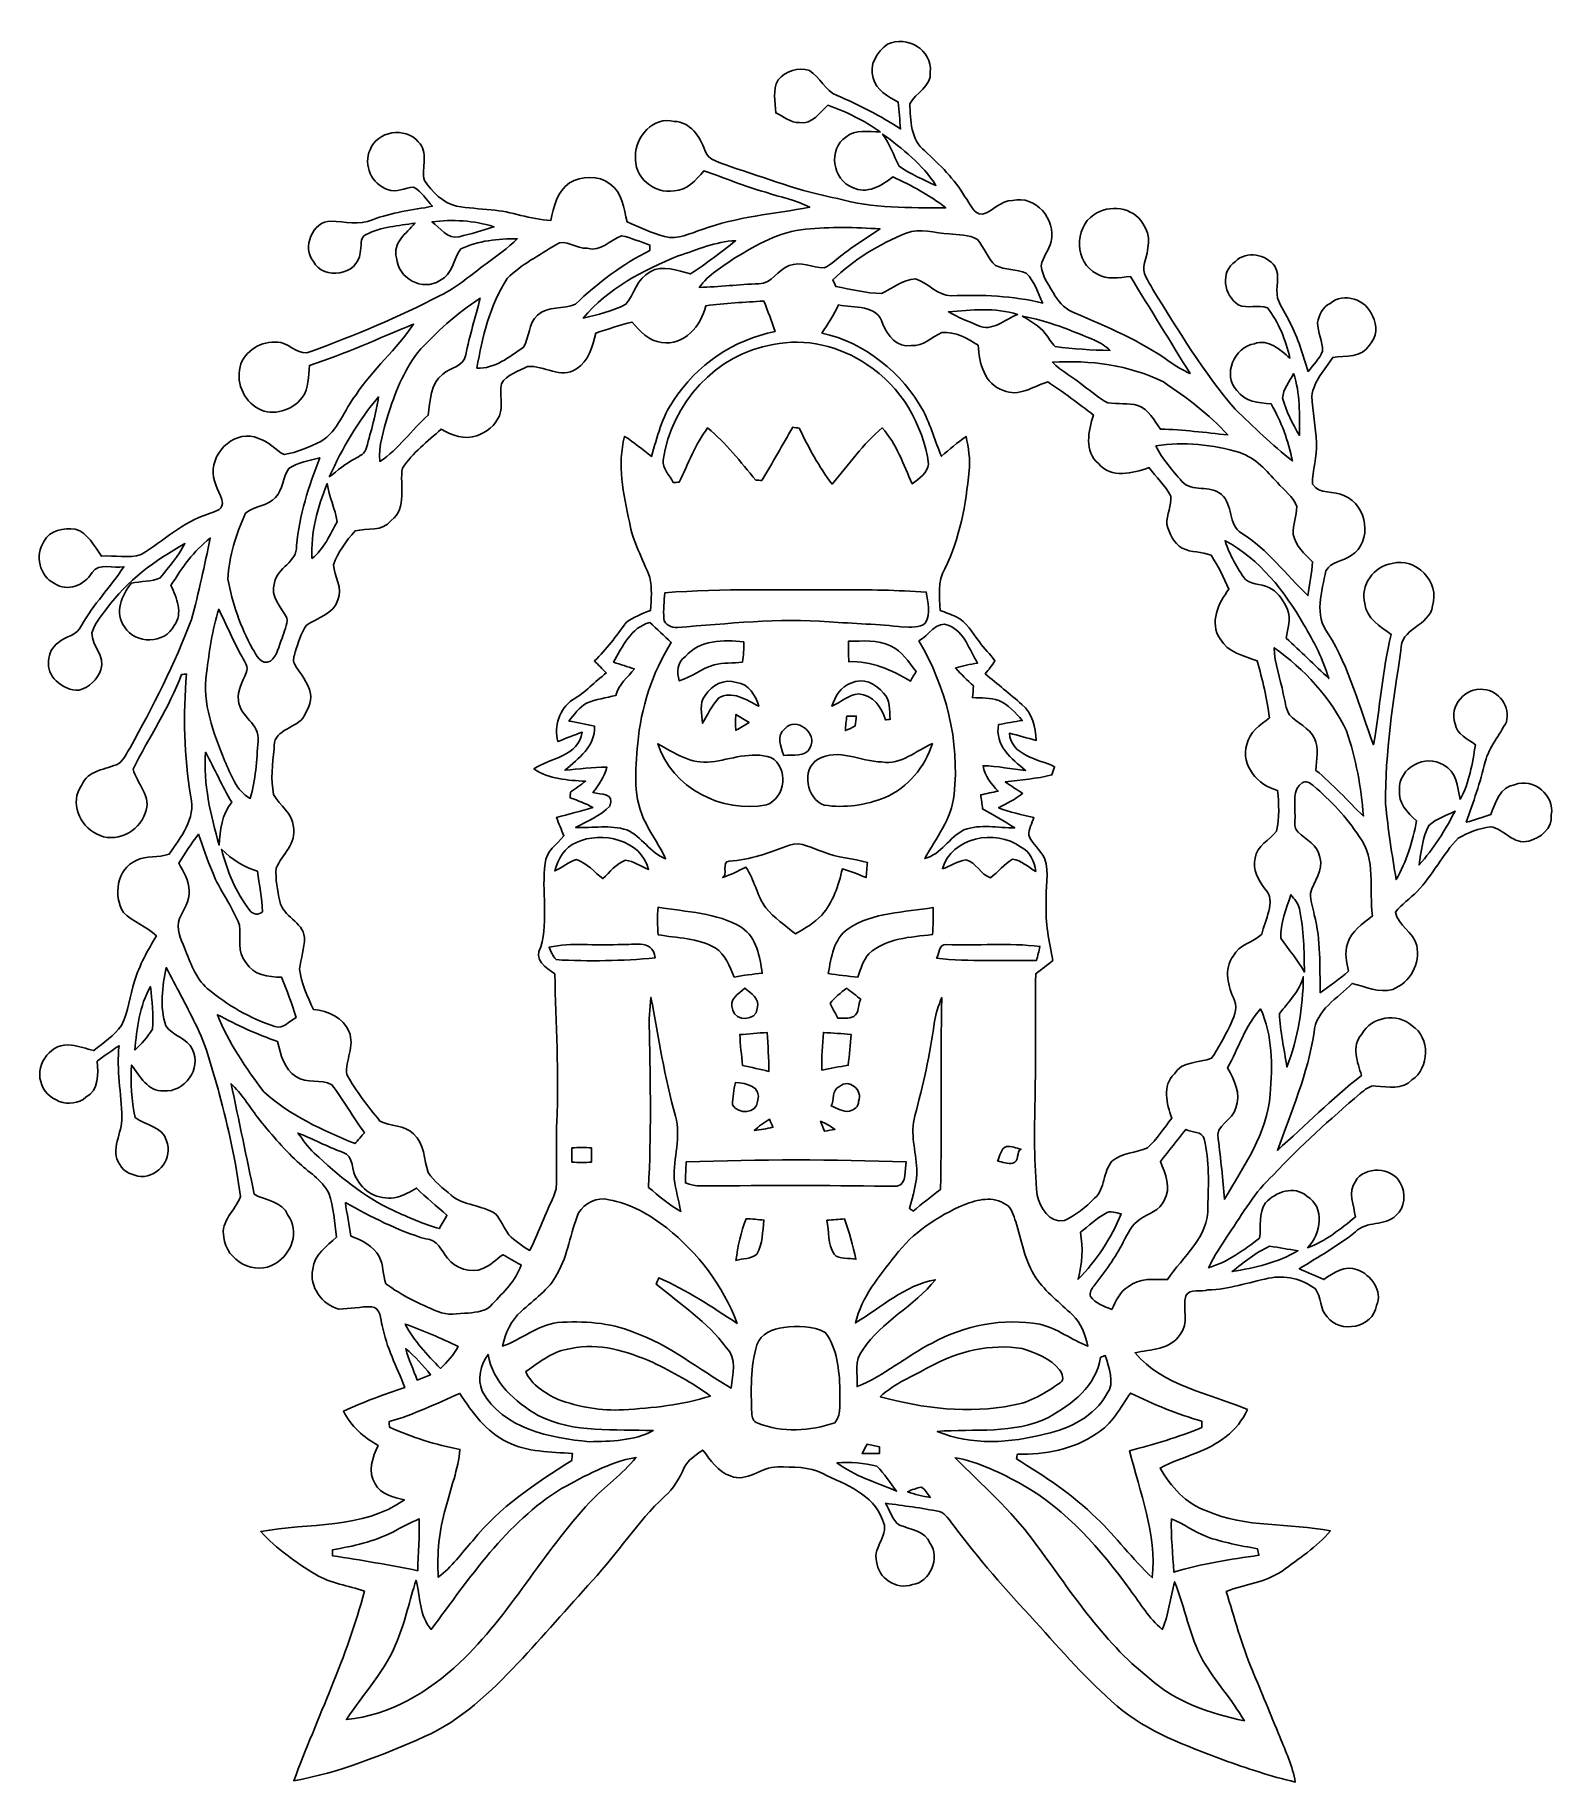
# Model space of a CAD drawing. Header units: centimetres. Extents: x -12.6 to 12.9, y -15 to 14.3.
import ezdxf

# ---------------------------------------------------------------- set-up
doc = ezdxf.new("R2010")
doc.units = ezdxf.units.CM
doc.header["$MEASUREMENT"] = 0
doc.layers.add('Layer 1', color=7, linetype='Continuous')

msp = doc.modelspace()

# ---------------------------------------------------------------- linework, layer by layer
at = {"layer": 'Layer 1', "color": 251}
for points, knots in [([(1.70251, 14.17249), (2.02671, 14.32631), (2.45745, 14.07407), (2.41864, 13.70365), (2.41864, 13.70365), (2.44087, 13.46094), (2.17029, 13.35934), (2.07716, 13.17131), (2.07716, 13.17131), (2.0828, 12.90038), (2.09268, 12.56559), (2.32798, 12.3825), (2.32798, 12.3825), (2.57704, 12.15002), (2.82646, 11.91119), (3.00002, 11.6145), (3.00002, 11.6145), (3.08292, 11.51255), (3.13373, 11.32099), (3.2953, 11.32029), (3.2953, 11.32029), (3.47098, 11.3792), (3.59692, 11.54889), (3.79448, 11.55241), (3.79448, 11.55241), (4.185, 11.64766), (4.53108, 11.23174), (4.44465, 10.86238), (4.44465, 10.86238), (4.4009, 10.72233), (4.30847, 10.60132), (4.27461, 10.45845), (4.27461, 10.45845), (4.29648, 10.2683), (4.42066, 10.10955), (4.51414, 9.94904), (4.51414, 9.94904), (4.58858, 9.8238), (4.699, 9.72044), (4.83623, 9.66823), (4.83623, 9.66823), (5.38551, 9.43963), (5.93443, 9.19762), (6.42444, 8.85578), (6.42444, 8.85578), (6.53344, 8.77605), (6.64951, 8.70585), (6.77298, 8.65011), (6.77298, 8.65011), (6.43855, 9.19162), (6.10588, 9.73455), (5.77215, 10.27642), (5.77215, 10.27642), (5.58447, 10.26548), (5.3781, 10.21503), (5.20982, 10.32545), (5.20982, 10.32545), (4.84011, 10.50537), (4.82247, 11.09133), (5.16079, 11.31252), (5.16079, 11.31252), (5.41549, 11.49033), (5.81519, 11.44482), (5.97958, 11.16506), (5.97958, 11.16506), (6.13445, 10.9728), (6.06989, 10.7188), (6.00816, 10.50466), (6.00816, 10.50466), (5.95454, 10.34274), (6.08012, 10.20022), (6.14645, 10.06299), (6.14645, 10.06299), (6.57789, 9.37577), (6.99347, 8.67092), (7.52616, 8.05533), (7.52616, 8.05533), (7.83943, 7.7597), (8.14564, 7.45243), (8.48642, 7.18749), (8.48642, 7.18749), (8.42433, 7.52369), (8.29733, 7.84542), (8.12941, 8.14246), (8.12941, 8.14246), (7.92162, 8.16328), (7.68491, 8.17421), (7.55826, 8.3693), (7.55826, 8.3693), (7.30885, 8.62894), (7.5117, 9.09637), (7.85036, 9.15247), (7.85036, 9.15247), (8.08426, 9.23607), (8.28075, 9.04981), (8.44409, 8.91152), (8.44409, 8.91152), (8.38129, 9.2142), (8.25324, 9.50771), (8.06732, 9.75395), (8.06732, 9.75395), (7.91598, 9.81075), (7.73324, 9.73032), (7.58014, 9.80369), (7.58014, 9.80369), (7.33989, 9.95645), (7.27146, 10.36249), (7.53251, 10.53006), (7.53251, 10.53006), (7.71737, 10.71739), (8.04757, 10.65177), (8.1915, 10.44892), (8.1915, 10.44892), (8.29028, 10.287), (8.20032, 10.09086), (8.23842, 9.91517), (8.23842, 9.91517), (8.29239, 9.77159), (8.37847, 9.64283), (8.44585, 9.5056), (8.44585, 9.5056), (8.58837, 9.24948), (8.65717, 8.96197), (8.75101, 8.68609), (8.75101, 8.68609), (8.83214, 8.79792), (8.94115, 8.89494), (8.99407, 9.02476), (8.99407, 9.02476), (8.99231, 9.18845), (8.9094, 9.34226), (8.91046, 9.50666), (8.91046, 9.50666), (8.93233, 9.63224), (8.99477, 9.76947), (9.11895, 9.82557), (9.11895, 9.82557), (9.34544, 10.02947), (9.73173, 9.88554), (9.83086, 9.61637), (9.83086, 9.61637), (9.91552, 9.46079), (9.90282, 9.26077), (9.779, 9.12848), (9.779, 9.12848), (9.65482, 8.90976), (9.3726, 8.95244), (9.16199, 8.92069), (9.16199, 8.92069), (9.03358, 8.71679), (8.83955, 8.52523), (8.81451, 8.27334), (8.81451, 8.27334), (8.82474, 8.01158), (8.88083, 7.753), (8.89282, 7.49124), (8.89282, 7.49124), (8.89564, 7.2584), (8.82791, 7.03051), (8.82121, 6.79838), (8.82121, 6.79838), (8.94151, 6.61529), (9.18739, 6.70066), (9.35849, 6.60435), (9.35849, 6.60435), (9.74725, 6.44948), (9.83721, 5.83142), (9.46997, 5.60141), (9.46997, 5.60141), (9.34014, 5.50792), (9.12883, 5.49875), (9.0484, 5.34811), (9.0484, 5.34811), (8.98066, 5.00521), (8.8452, 4.59634), (9.0865, 4.29119), (9.0865, 4.29119), (9.44598, 3.71687), (9.61037, 3.05647), (9.84638, 2.42958), (9.84638, 2.42958), (9.95715, 3.04447), (9.99208, 3.67206), (10.14412, 4.28025), (10.14412, 4.28025), (9.96033, 4.4129), (9.72538, 4.5466), (9.70174, 4.79566), (9.70174, 4.79566), (9.61672, 5.0987), (9.85344, 5.42854), (10.15788, 5.46911), (10.15788, 5.46911), (10.55335, 5.58059), (10.96786, 5.15585), (10.83345, 4.75968), (10.83345, 4.75968), (10.79571, 4.41396), (10.28065, 4.38644), (10.3064, 4.01038), (10.3064, 4.01038), (10.17482, 3.15736), (10.04076, 2.29976), (10.04782, 1.43404), (10.04782, 1.43404), (10.0905, 1.01106), (10.15506, 0.5902), (10.22597, 0.17145), (10.22597, 0.17145), (10.40095, 0.47519), (10.50643, 0.81351), (10.56746, 1.15746), (10.56746, 1.15746), (10.41506, 1.29011), (10.25349, 1.4538), (10.281, 1.67781), (10.281, 1.67781), (10.26513, 2.04223), (10.7188, 2.28494), (11.01831, 2.09162), (11.01831, 2.09162), (11.24056, 1.98967), (11.25467, 1.72473), (11.29771, 1.51694), (11.29771, 1.51694), (11.45434, 1.79529), (11.50514, 2.11843), (11.55418, 2.42958), (11.55418, 2.42958), (11.42824, 2.52801), (11.24056, 2.60491), (11.21481, 2.78342), (11.21481, 2.78342), (11.10403, 3.07799), (11.38696, 3.40042), (11.68964, 3.35774), (11.68964, 3.35774), (11.94717, 3.34645), (12.14614, 3.05753), (12.07241, 2.8134), (12.07241, 2.8134), (11.95952, 2.58833), (11.78137, 2.39501), (11.71928, 2.1463), (11.71928, 2.1463), (11.63673, 1.80128), (11.51643, 1.46791), (11.40037, 1.13348), (11.40037, 1.13348), (11.54042, 1.16734), (11.67694, 1.21426), (11.81312, 1.26224), (11.81312, 1.26224), (11.88544, 1.45768), (11.96728, 1.72579), (12.21105, 1.76107), (12.21105, 1.76107), (12.52467, 1.88172), (12.88874, 1.58679), (12.82488, 1.25377), (12.82488, 1.25377), (12.85346, 1.02905), (12.64179, 0.86466), (12.44706, 0.81703), (12.44706, 0.81703), (12.18953, 0.74224), (12.03607, 1.02376), (11.805, 1.05798), (11.805, 1.05798), (11.61838, 1.02341), (11.42965, 0.96414), (11.26737, 0.86572), (11.26737, 0.86572), (11.00173, 0.59584), (10.84262, 0.24095), (10.57557, -0.02752), (10.57557, -0.02752), (10.46127, -0.15028), (10.31699, -0.24342), (10.21256, -0.37465), (10.21256, -0.37465), (10.26019, -0.59902), (10.51384, -0.70803), (10.57063, -0.93098), (10.57063, -0.93098), (10.64013, -1.23402), (10.45951, -1.55787), (10.16988, -1.66864), (10.16988, -1.66864), (9.93457, -1.73355), (9.71021, -1.62454), (9.48761, -1.56916), (9.48761, -1.56916), (9.25195, -1.82033), (8.87554, -2.01083), (8.85155, -2.3943), (8.85155, -2.3943), (8.74501, -3.07904), (8.46772, -3.71828), (8.2363, -4.36704), (8.2363, -4.36704), (8.7055, -3.94758), (9.14753, -3.49744), (9.64671, -3.11185), (9.64671, -3.11185), (9.57756, -2.88678), (9.46997, -2.62255), (9.64847, -2.41688), (9.64847, -2.41688), (9.81004, -2.12266), (10.24714, -2.05423), (10.49232, -2.27859), (10.49232, -2.27859), (10.801, -2.47121), (10.78618, -2.98979), (10.4902, -3.18735), (10.4902, -3.18735), (10.33039, -3.35139), (10.09227, -3.30694), (9.8873, -3.2893), (9.8873, -3.2893), (9.78112, -3.2706), (9.70033, -3.35492), (9.62307, -3.41348), (9.62307, -3.41348), (9.11895, -3.84845), (8.61871, -4.29013), (8.16681, -4.78014), (8.16681, -4.78014), (7.85918, -5.05954), (7.65175, -5.4229), (7.42421, -5.76545), (7.42421, -5.76545), (7.30532, -5.95136), (7.17374, -6.13163), (7.08166, -6.33307), (7.08166, -6.33307), (7.40339, -6.23782), (7.67539, -6.03709), (7.93856, -5.836), (7.93856, -5.836), (7.96325, -5.64092), (7.91633, -5.41972), (8.03557, -5.24757), (8.03557, -5.24757), (8.20314, -5.06518), (8.51923, -4.94418), (8.72913, -5.13539), (8.72913, -5.13539), (9.04134, -5.32059), (8.96408, -5.76756), (8.74183, -6.00004), (8.74183, -6.00004), (9.04275, -5.88821), (9.29605, -5.6829), (9.54299, -5.48322), (9.54299, -5.48322), (9.51724, -5.28638), (9.41387, -5.06659), (9.54299, -4.88668), (9.54299, -4.88668), (9.69469, -4.62174), (10.15436, -4.64573), (10.29582, -4.91067), (10.29582, -4.91067), (10.39177, -5.08141), (10.38049, -5.32906), (10.22103, -5.45924), (10.22103, -5.45924), (10.03617, -5.63915), (9.72644, -5.54531), (9.5444, -5.73334), (9.5444, -5.73334), (9.24913, -5.96724), (8.9221, -6.15386), (8.60213, -6.35071), (8.60213, -6.35071), (8.73901, -6.41279), (8.87765, -6.471), (9.01594, -6.53097), (9.01594, -6.53097), (9.17434, -6.41773), (9.37436, -6.28368), (9.57545, -6.36799), (9.57545, -6.36799), (9.80369, -6.45019), (10.00513, -6.72359), (9.89789, -6.96771), (9.89789, -6.96771), (9.83509, -7.34377), (9.2904, -7.44326), (9.06709, -7.15927), (9.06709, -7.15927), (8.94609, -7.02804), (8.97361, -6.8259), (8.87166, -6.6869), (8.87166, -6.6869), (8.65187, -6.52216), (8.35801, -6.45266), (8.08814, -6.51016), (8.08814, -6.51016), (7.75017, -6.57895), (7.41962, -6.69784), (7.07178, -6.70631), (7.07178, -6.70631), (6.96736, -6.74829), (6.76734, -6.6735), (6.70066, -6.80332), (6.70066, -6.80332), (6.64351, -7.01463), (6.76381, -7.2704), (6.60576, -7.45278), (6.60576, -7.45278), (6.44172, -7.70502), (6.11399, -7.7029), (5.85082, -7.75864), (5.85082, -7.75864), (6.3186, -8.32379), (7.09436, -8.43597), (7.73395, -8.70973), (7.73395, -8.70973), (7.57343, -9.07591), (7.22842, -9.30487), (6.86611, -9.44245), (6.86611, -9.44245), (6.66538, -9.52147), (6.46042, -9.58991), (6.26921, -9.69116), (6.26921, -9.69116), (6.45195, -9.99913), (6.70031, -10.29088), (7.05026, -10.40941), (7.05026, -10.40941), (7.70537, -10.69799), (8.43739, -10.60803), (9.1246, -10.74455), (9.1246, -10.74455), (8.89741, -11.01443), (8.59437, -11.20881), (8.31286, -11.41624), (8.31286, -11.41624), (8.03522, -11.61274), (7.68773, -11.63567), (7.37941, -11.7602), (7.37941, -11.7602), (7.51664, -12.19976), (7.63376, -12.64708), (7.81156, -13.07289), (7.81156, -13.07289), (7.97137, -13.44542), (8.11918, -13.82289), (8.27687, -14.19613), (8.27687, -14.19613), (8.3753, -14.44378), (8.48924, -14.68861), (8.53616, -14.95319), (8.53616, -14.95319), (8.12377, -14.85865), (7.72266, -14.72142), (7.32472, -14.58031), (7.32472, -14.58031), (6.70384, -14.34324), (6.06249, -14.11605), (5.54849, -13.67861), (5.54849, -13.67861), (5.05213, -13.2461), (4.61327, -12.75327), (4.1783, -12.26079), (4.1783, -12.26079), (3.68829, -11.7475), (3.22756, -11.2081), (2.80106, -10.64119), (2.80106, -10.64119), (2.73473, -10.5604), (2.67723, -10.45774), (2.57351, -10.42176), (2.57351, -10.42176), (2.27506, -10.35685), (1.97062, -10.32475), (1.66864, -10.27994), (1.66864, -10.27994), (1.74413, -10.4013), (1.77835, -10.56322), (1.90112, -10.64719), (1.90112, -10.64719), (2.08633, -10.71915), (2.33257, -10.74314), (2.41794, -10.95269), (2.41794, -10.95269), (2.58621, -11.19329), (2.41794, -11.60639), (2.11949, -11.64414), (2.11949, -11.64414), (1.84891, -11.7415), (1.54411, -11.53478), (1.51906, -11.25608), (1.51906, -11.25608), (1.44886, -11.00667), (1.75577, -10.79571), (1.61572, -10.55934), (1.61572, -10.55934), (1.46403, -10.12296), (0.99448, -9.96844), (0.61877, -9.78464), (0.61877, -9.78464), (0.38841, -9.66188), (0.1143, -9.67493), (-0.13864, -9.67246), (-0.13864, -9.67246), (-0.41275, -9.66646), (-0.66075, -9.94339), (-0.93133, -9.8238), (-0.93133, -9.8238), (-1.14512, -9.75254), (-1.26012, -9.55393), (-1.39453, -9.38989), (-1.39453, -9.38989), (-1.50707, -9.47491), (-1.64148, -9.54793), (-1.70356, -9.68163), (-1.70356, -9.68163), (-1.78294, -9.86296), (-1.88454, -10.03759), (-2.03694, -10.16847), (-2.03694, -10.16847), (-2.4892, -10.59251), (-2.82363, -11.12026), (-3.24203, -11.57499), (-3.24203, -11.57499), (-3.66536, -12.03431), (-4.06576, -12.51373), (-4.49615, -12.96635), (-4.49615, -12.96635), (-4.953, -13.44507), (-5.44124, -13.92061), (-6.05543, -14.19154), (-6.05543, -14.19154), (-6.76204, -14.50022), (-7.48453, -14.79726), (-8.24689, -14.93167), (-8.24689, -14.93167), (-7.85424, -13.87158), (-7.34766, -12.8524), (-7.06438, -11.7535), (-7.06438, -11.7535), (-7.33496, -11.65437), (-7.63129, -11.62932), (-7.88035, -11.4748), (-7.88035, -11.4748), (-8.21337, -11.27337), (-8.53687, -11.04124), (-8.80216, -10.75549), (-8.80216, -10.75549), (-8.00135, -10.60309), (-7.09295, -10.7188), (-6.3941, -10.22421), (-6.3941, -10.22421), (-6.57613, -10.18716), (-6.78991, -10.13248), (-6.88587, -9.95468), (-6.88587, -9.95468), (-7.01146, -9.75431), (-6.92997, -9.50595), (-6.83366, -9.31122), (-6.83366, -9.31122), (-7.07884, -9.18069), (-7.28698, -8.98596), (-7.41574, -8.73866), (-7.41574, -8.73866), (-7.08201, -8.58344), (-6.73594, -8.45714), (-6.38775, -8.33861), (-6.38775, -8.33861), (-6.5211, -7.99606), (-6.69749, -7.66692), (-6.76557, -7.30285), (-6.76557, -7.30285), (-6.79485, -7.20125), (-6.79027, -6.99735), (-6.94302, -6.98853), (-6.94302, -6.98853), (-7.12611, -6.98147), (-7.30779, -7.02769), (-7.49124, -7.02557), (-7.49124, -7.02557), (-7.77663, -6.95607), (-7.99183, -6.65057), (-7.93115, -6.35635), (-7.93115, -6.35635), (-7.90504, -6.11858), (-7.69761, -5.969), (-7.53075, -5.82224), (-7.53075, -5.82224), (-7.56214, -5.57495), (-7.57802, -5.32059), (-7.65916, -5.08388), (-7.65916, -5.08388), (-7.77804, -4.85704), (-8.00841, -4.72616), (-8.18868, -4.55471), (-8.18868, -4.55471), (-8.42927, -4.3247), (-8.64905, -4.07282), (-8.85508, -3.81176), (-8.85508, -3.81176), (-8.99548, -3.61879), (-9.12707, -3.41771), (-9.29816, -3.25014), (-9.29816, -3.25014), (-9.16587, -3.86609), (-9.04134, -4.48698), (-8.90976, -5.10081), (-8.90976, -5.10081), (-8.72561, -5.21018), (-8.4395, -5.21935), (-8.34496, -5.45112), (-8.34496, -5.45112), (-8.15093, -5.71994), (-8.27934, -6.10588), (-8.55486, -6.2611), (-8.55486, -6.2611), (-8.89, -6.48476), (-9.38636, -6.21206), (-9.41776, -5.82295), (-9.41776, -5.82295), (-9.48619, -5.54884), (-9.22091, -5.3721), (-9.14259, -5.13962), (-9.14259, -5.13962), (-9.2135, -4.55683), (-9.3472, -3.98321), (-9.49537, -3.41559), (-9.49537, -3.41559), (-9.61496, -3.01978), (-9.70703, -2.61126), (-9.89824, -2.24155), (-9.89824, -2.24155), (-10.05523, -1.92617), (-10.22244, -1.61572), (-10.38507, -1.30281), (-10.38507, -1.30281), (-10.45175, -1.61996), (-10.49726, -1.96533), (-10.39248, -2.2793), (-10.39248, -2.2793), (-10.28453, -2.45039), (-10.0263, -2.48038), (-9.94728, -2.67864), (-9.94728, -2.67864), (-9.78218, -2.99508), (-10.07957, -3.3976), (-10.4267, -3.37009), (-10.4267, -3.37009), (-10.69375, -3.38667), (-10.82993, -3.11997), (-10.96645, -2.93688), (-10.96645, -2.93688), (-10.98338, -3.23039), (-10.97068, -3.52848), (-10.90718, -3.81635), (-10.90718, -3.81635), (-10.73468, -3.94335), (-10.44928, -3.9691), (-10.37908, -4.20511), (-10.37908, -4.20511), (-10.26478, -4.49545), (-10.5096, -4.80589), (-10.80699, -4.8073), (-10.80699, -4.8073), (-10.94423, -4.78649), (-11.09627, -4.73498), (-11.16506, -4.6041), (-11.16506, -4.6041), (-11.33052, -4.35928), (-11.12061, -4.07423), (-11.12802, -3.81388), (-11.12802, -3.81388), (-11.13825, -3.41313), (-11.22257, -3.0166), (-11.17565, -2.61444), (-11.17565, -2.61444), (-11.30124, -2.69663), (-11.42259, -2.78483), (-11.54395, -2.87302), (-11.54395, -2.87302), (-11.52525, -3.08363), (-11.50726, -3.35986), (-11.72986, -3.47486), (-11.72986, -3.47486), (-11.98457, -3.69782), (-12.41531, -3.52813), (-12.48939, -3.21275), (-12.48939, -3.21275), (-12.57829, -2.91006), (-12.3003, -2.54741), (-11.97751, -2.60562), (-11.97751, -2.60562), (-11.84734, -2.61232), (-11.72563, -2.66665), (-11.59933, -2.69452), (-11.59933, -2.69452), (-11.44058, -2.55976), (-11.25643, -2.44546), (-11.13437, -2.27436), (-11.13437, -2.27436), (-11.01796, -2.04223), (-10.99714, -1.77624), (-10.916, -1.53247), (-10.916, -1.53247), (-10.83628, -1.26153), (-10.69269, -1.01459), (-10.55088, -0.77258), (-10.55088, -0.77258), (-10.71457, -0.61242), (-10.94176, -0.54151), (-11.10368, -0.37994), (-11.10368, -0.37994), (-11.27795, -0.10336), (-11.21269, 0.35172), (-10.89131, 0.4893), (-10.89131, 0.4893), (-10.72127, 0.58737), (-10.51278, 0.52846), (-10.33533, 0.59902), (-10.33533, 0.59902), (-10.14659, 0.8763), (-9.88342, 1.19486), (-9.9755, 1.55787), (-9.9755, 1.55787), (-10.0838, 2.23802), (-10.10673, 2.93229), (-10.04464, 3.61774), (-10.04464, 3.61774), (-10.06546, 3.61527), (-10.10673, 3.60962), (-10.12754, 3.6068), (-10.12754, 3.6068), (-10.33639, 3.04941), (-10.67611, 2.55376), (-10.93893, 2.02389), (-10.93893, 2.02389), (-10.88531, 1.78753), (-10.6112, 1.54799), (-10.73961, 1.28623), (-10.73961, 1.28623), (-10.83945, 0.96238), (-11.24832, 0.77011), (-11.55241, 0.93557), (-11.55241, 0.93557), (-11.84099, 1.07386), (-12.00609, 1.47108), (-11.8043, 1.74766), (-11.8043, 1.74766), (-11.69776, 2.01401), (-11.39684, 2.01013), (-11.17706, 2.11561), (-11.17706, 2.11561), (-11.09627, 2.18863), (-11.04724, 2.28988), (-10.98973, 2.38054), (-10.98973, 2.38054), (-10.60697, 3.07622), (-10.24361, 3.78601), (-9.96209, 4.52967), (-9.96209, 4.52967), (-9.83827, 4.97981), (-9.74443, 5.43772), (-9.64741, 5.89421), (-9.64741, 5.89421), (-9.92505, 5.68149), (-10.1286, 5.39433), (-10.30605, 5.09729), (-10.30605, 5.09729), (-10.20586, 4.89479), (-10.10179, 4.63374), (-10.24996, 4.42842), (-10.24996, 4.42842), (-10.40694, 4.11903), (-10.90189, 4.10598), (-11.08181, 4.40443), (-11.08181, 4.40443), (-11.25679, 4.63585), (-11.13473, 4.94171), (-10.96892, 5.13821), (-10.96892, 5.13821), (-10.81158, 5.17772), (-10.63166, 5.15197), (-10.48456, 5.22852), (-10.48456, 5.22852), (-10.3378, 5.41161), (-10.18258, 5.59223), (-10.07251, 5.80073), (-10.07251, 5.80073), (-10.5724, 5.52732), (-11.04089, 5.17525), (-11.38308, 4.71487), (-11.38308, 4.71487), (-11.47692, 4.58611), (-11.58663, 4.46017), (-11.63108, 4.30389), (-11.63108, 4.30389), (-11.63144, 4.08199), (-11.40001, 3.91866), (-11.48009, 3.68653), (-11.48009, 3.68653), (-11.53548, 3.52813), (-11.67765, 3.39125), (-11.84169, 3.34469), (-11.84169, 3.34469), (-11.98598, 3.33058), (-12.12991, 3.40607), (-12.23116, 3.50308), (-12.23116, 3.50308), (-12.4206, 3.66607), (-12.39555, 4.00614), (-12.19271, 4.14655), (-12.19271, 4.14655), (-12.06606, 4.24744), (-11.87485, 4.26508), (-11.80465, 4.42913), (-11.80465, 4.42913), (-11.60709, 4.78473), (-11.31711, 5.07471), (-11.09557, 5.41267), (-11.09557, 5.41267), (-11.2649, 5.37633), (-11.51396, 5.49416), (-11.62897, 5.3153), (-11.62897, 5.3153), (-11.75173, 5.10011), (-12.04419, 4.98687), (-12.25762, 5.13468), (-12.25762, 5.13468), (-12.51514, 5.25604), (-12.58535, 5.60987), (-12.43471, 5.83812), (-12.43471, 5.83812), (-12.33911, 6.02439), (-12.09887, 6.06496), (-11.91119, 6.04591), (-11.91119, 6.04591), (-11.69423, 5.97888), (-11.59334, 5.76157), (-11.47163, 5.59082), (-11.47163, 5.59082), (-11.25149, 5.60811), (-11.01654, 5.54814), (-10.80347, 5.62046), (-10.80347, 5.62046), (-10.43376, 5.84729), (-10.10744, 6.16338), (-9.68587, 6.29603), (-9.68587, 6.29603), (-9.59626, 6.33483), (-9.45092, 6.35388), (-9.44386, 6.47594), (-9.44386, 6.47594), (-9.46326, 6.65339), (-9.60261, 6.8005), (-9.59732, 6.98288), (-9.59732, 6.98288), (-9.62025, 7.35965), (-9.20997, 7.72513), (-8.83814, 7.56461), (-8.83814, 7.56461), (-8.66599, 7.52052), (-8.56121, 7.36776), (-8.40811, 7.29227), (-8.40811, 7.29227), (-8.19503, 7.33496), (-7.98654, 7.41468), (-7.79286, 7.51452), (-7.79286, 7.51452), (-7.49794, 7.68914), (-7.41116, 8.04439), (-7.20266, 8.29663), (-7.20266, 8.29663), (-6.92609, 8.72702), (-6.5211, 9.0551), (-6.24064, 9.4809), (-6.24064, 9.4809), (-6.81955, 9.24489), (-7.38717, 8.97678), (-7.98513, 8.7884), (-7.98513, 8.7884), (-8.00735, 8.6046), (-7.98901, 8.40281), (-8.1086, 8.24759), (-8.1086, 8.24759), (-8.26911, 8.03663), (-8.59296, 7.92727), (-8.83603, 8.06097), (-8.83603, 8.06097), (-9.09955, 8.19609), (-9.23114, 8.53511), (-9.13306, 8.81486), (-9.13306, 8.81486), (-9.02688, 9.07662), (-8.73372, 9.21844), (-8.46349, 9.17116), (-8.46349, 9.17116), (-8.29275, 9.13412), (-8.14776, 8.93621), (-7.9629, 9.01982), (-7.9629, 9.01982), (-7.22489, 9.29534), (-6.49358, 9.59309), (-5.79473, 9.95751), (-5.79473, 9.95751), (-5.51356, 10.09826), (-5.27438, 10.30429), (-5.02461, 10.49196), (-5.02461, 10.49196), (-4.84999, 10.63061), (-4.65843, 10.74984), (-4.5018, 10.91001), (-4.5018, 10.91001), (-4.82036, 10.91106), (-5.15938, 10.88073), (-5.44795, 10.74067), (-5.44795, 10.74067), (-5.582, 10.57628), (-5.57671, 10.30393), (-5.80143, 10.21009), (-5.80143, 10.21009), (-6.08824, 10.02101), (-6.50769, 10.25172), (-6.52568, 10.58863), (-6.52568, 10.58863), (-6.59765, 10.84333), (-6.35776, 11.00102), (-6.21736, 11.17247), (-6.21736, 11.17247), (-6.49252, 11.12837), (-6.78251, 11.11144), (-7.03439, 10.98127), (-7.03439, 10.98127), (-7.15469, 10.93399), (-7.10071, 10.76925), (-7.1374, 10.6747), (-7.1374, 10.6747), (-7.16527, 10.29899), (-7.75088, 10.20233), (-7.91951, 10.52936), (-7.91951, 10.52936), (-8.11177, 10.75196), (-7.93679, 11.20916), (-7.62494, 11.20634), (-7.62494, 11.20634), (-7.39422, 11.20352), (-7.15151, 11.12485), (-6.93103, 11.22962), (-6.93103, 11.22962), (-6.60718, 11.35521), (-6.26145, 11.38908), (-5.92314, 11.45505), (-5.92314, 11.45505), (-6.02403, 11.56582), (-6.1087, 11.69811), (-6.23923, 11.77643), (-6.23923, 11.77643), (-6.38493, 11.76902), (-6.52886, 11.67483), (-6.67456, 11.73762), (-6.67456, 11.73762), (-6.94337, 11.81841), (-7.08554, 12.14931), (-6.96877, 12.40155), (-6.96877, 12.40155), (-6.85412, 12.71905), (-6.37822, 12.79384), (-6.16162, 12.53561), (-6.16162, 12.53561), (-5.98099, 12.37262), (-6.11329, 12.09781), (-6.05896, 11.88473), (-6.05896, 11.88473), (-5.92138, 11.7027), (-5.75557, 11.50691), (-5.51991, 11.45787), (-5.51991, 11.45787), (-5.32871, 11.42189), (-5.13327, 11.41589), (-4.93995, 11.39402), (-4.93995, 11.39402), (-4.60058, 11.3725), (-4.28237, 11.23209), (-3.94229, 11.21586), (-3.94229, 11.21586), (-3.89079, 11.44341), (-3.83575, 11.70623), (-3.62761, 11.84628), (-3.62761, 11.84628), (-3.4223, 11.96058), (-3.14431, 11.98245), (-2.95204, 11.8297), (-2.95204, 11.8297), (-2.74144, 11.69176), (-2.71568, 11.41906), (-2.66347, 11.19329), (-2.66347, 11.19329), (-2.45674, 11.10368), (-2.25072, 11.00808), (-2.03271, 10.94811), (-2.03271, 10.94811), (-1.81187, 10.89201), (-1.60443, 10.99926), (-1.40229, 11.06805), (-1.40229, 11.06805), (-0.82268, 11.27831), (-0.20426, 11.32699), (0.39793, 11.43811), (0.39793, 11.43811), (0.16827, 11.55982), (-0.09137, 11.60674), (-0.33514, 11.68964), (-0.33514, 11.68964), (-0.69074, 11.78419), (-1.02729, 11.93518), (-1.37724, 12.04666), (-1.37724, 12.04666), (-1.5113, 11.89778), (-1.65312, 11.71998), (-1.87325, 11.71363), (-1.87325, 11.71363), (-2.20945, 11.64907), (-2.55482, 11.95105), (-2.52201, 12.29572), (-2.52201, 12.29572), (-2.53012, 12.62415), (-2.21827, 12.96564), (-1.8729, 12.8778), (-1.8729, 12.8778), (-1.6069, 12.86651), (-1.43757, 12.62451), (-1.35961, 12.3952), (-1.35961, 12.3952), (-1.30281, 12.21281), (-1.08373, 12.18636), (-0.93345, 12.12144), (-0.93345, 12.12144), (-0.33902, 11.92883), (0.24659, 11.69882), (0.86395, 11.58699), (0.86395, 11.58699), (1.45168, 11.40778), (2.07186, 11.436), (2.67899, 11.42682), (2.67899, 11.42682), (2.40947, 11.64237), (2.10256, 11.80289), (1.79105, 11.94823), (1.79105, 11.94823), (1.60796, 11.80006), (1.35149, 11.64696), (1.11725, 11.77114), (1.11725, 11.77114), (0.78281, 11.8872), (0.70062, 12.42236), (1.00436, 12.61322), (1.00436, 12.61322), (1.16205, 12.7575), (1.38712, 12.69965), (1.57974, 12.70035), (1.57974, 12.70035), (1.31057, 12.89156), (1.01388, 13.04325), (0.70132, 13.14803), (0.70132, 13.14803), (0.56339, 13.02456), (0.44344, 12.827), (0.22719, 12.85699), (0.22719, 12.85699), (0.07796, 12.85169), (-0.04163, 12.96423), (-0.17004, 13.02067), (-0.17004, 13.02067), (-0.1718, 13.20412), (-0.23248, 13.40626), (-0.13159, 13.57312), (-0.13159, 13.57312), (-0.00988, 13.72306), (0.21026, 13.78726), (0.39441, 13.7287), (0.39441, 13.7287), (0.57291, 13.61793), (0.65581, 13.39215), (0.8569, 13.31066), (0.8569, 13.31066), (1.22661, 13.15438), (1.58503, 12.97058), (1.92158, 12.7508), (1.92158, 12.7508), (1.90747, 12.90144), (1.89371, 13.05172), (1.88066, 13.20236), (1.88066, 13.20236), (1.71097, 13.29443), (1.51059, 13.39603), (1.46226, 13.6017), (1.46226, 13.6017), (1.38324, 13.82113), (1.53035, 14.0462), (1.70251, 14.17249), (1.70251, 14.17249), (1.70251, 14.17249), (1.70251, 14.17249), (1.70251, 14.17249)], [0, 0, 0, 0, 0.00359712, 0.00359712, 0.00359712, 0.00359712, 0.00719424, 0.00719424, 0.00719424, 0.00719424, 0.01079137, 0.01079137, 0.01079137, 0.01079137, 0.01438849, 0.01438849, 0.01438849, 0.01438849, 0.01798561, 0.01798561, 0.01798561, 0.01798561, 0.02158273, 0.02158273, 0.02158273, 0.02158273, 0.02517986, 0.02517986, 0.02517986, 0.02517986, 0.02877698, 0.02877698, 0.02877698, 0.02877698, 0.0323741, 0.0323741, 0.0323741, 0.0323741, 0.03597122, 0.03597122, 0.03597122, 0.03597122, 0.03956835, 0.03956835, 0.03956835, 0.03956835, 0.04316547, 0.04316547, 0.04316547, 0.04316547, 0.04676259, 0.04676259, 0.04676259, 0.04676259, 0.05035971, 0.05035971, 0.05035971, 0.05035971, 0.05395683, 0.05395683, 0.05395683, 0.05395683, 0.05755396, 0.05755396, 0.05755396, 0.05755396, 0.06115108, 0.06115108, 0.06115108, 0.06115108, 0.0647482, 0.0647482, 0.0647482, 0.0647482, 0.06834532, 0.06834532, 0.06834532, 0.06834532, 0.07194245, 0.07194245, 0.07194245, 0.07194245, 0.07553957, 0.07553957, 0.07553957, 0.07553957, 0.07913669, 0.07913669, 0.07913669, 0.07913669, 0.08273381, 0.08273381, 0.08273381, 0.08273381, 0.08633094, 0.08633094, 0.08633094, 0.08633094, 0.08992806, 0.08992806, 0.08992806, 0.08992806, 0.09352518, 0.09352518, 0.09352518, 0.09352518, 0.0971223, 0.0971223, 0.0971223, 0.0971223, 0.10071942, 0.10071942, 0.10071942, 0.10071942, 0.10431655, 0.10431655, 0.10431655, 0.10431655, 0.10791367, 0.10791367, 0.10791367, 0.10791367, 0.11151079, 0.11151079, 0.11151079, 0.11151079, 0.11510791, 0.11510791, 0.11510791, 0.11510791, 0.11870504, 0.11870504, 0.11870504, 0.11870504, 0.12230216, 0.12230216, 0.12230216, 0.12230216, 0.12589928, 0.12589928, 0.12589928, 0.12589928, 0.1294964, 0.1294964, 0.1294964, 0.1294964, 0.13309353, 0.13309353, 0.13309353, 0.13309353, 0.13669065, 0.13669065, 0.13669065, 0.13669065, 0.14028777, 0.14028777, 0.14028777, 0.14028777, 0.14388489, 0.14388489, 0.14388489, 0.14388489, 0.14748201, 0.14748201, 0.14748201, 0.14748201, 0.15107914, 0.15107914, 0.15107914, 0.15107914, 0.15467626, 0.15467626, 0.15467626, 0.15467626, 0.15827338, 0.15827338, 0.15827338, 0.15827338, 0.1618705, 0.1618705, 0.1618705, 0.1618705, 0.16546763, 0.16546763, 0.16546763, 0.16546763, 0.16906475, 0.16906475, 0.16906475, 0.16906475, 0.17266187, 0.17266187, 0.17266187, 0.17266187, 0.17625899, 0.17625899, 0.17625899, 0.17625899, 0.17985612, 0.17985612, 0.17985612, 0.17985612, 0.18345324, 0.18345324, 0.18345324, 0.18345324, 0.18705036, 0.18705036, 0.18705036, 0.18705036, 0.19064748, 0.19064748, 0.19064748, 0.19064748, 0.1942446, 0.1942446, 0.1942446, 0.1942446, 0.19784173, 0.19784173, 0.19784173, 0.19784173, 0.20143885, 0.20143885, 0.20143885, 0.20143885, 0.20503597, 0.20503597, 0.20503597, 0.20503597, 0.20863309, 0.20863309, 0.20863309, 0.20863309, 0.21223022, 0.21223022, 0.21223022, 0.21223022, 0.21582734, 0.21582734, 0.21582734, 0.21582734, 0.21942446, 0.21942446, 0.21942446, 0.21942446, 0.22302158, 0.22302158, 0.22302158, 0.22302158, 0.22661871, 0.22661871, 0.22661871, 0.22661871, 0.23021583, 0.23021583, 0.23021583, 0.23021583, 0.23381295, 0.23381295, 0.23381295, 0.23381295, 0.23741007, 0.23741007, 0.23741007, 0.23741007, 0.24100719, 0.24100719, 0.24100719, 0.24100719, 0.24460432, 0.24460432, 0.24460432, 0.24460432, 0.24820144, 0.24820144, 0.24820144, 0.24820144, 0.25179856, 0.25179856, 0.25179856, 0.25179856, 0.25539568, 0.25539568, 0.25539568, 0.25539568, 0.25899281, 0.25899281, 0.25899281, 0.25899281, 0.26258993, 0.26258993, 0.26258993, 0.26258993, 0.26618705, 0.26618705, 0.26618705, 0.26618705, 0.26978417, 0.26978417, 0.26978417, 0.26978417, 0.27338129, 0.27338129, 0.27338129, 0.27338129, 0.27697842, 0.27697842, 0.27697842, 0.27697842, 0.28057554, 0.28057554, 0.28057554, 0.28057554, 0.28417266, 0.28417266, 0.28417266, 0.28417266, 0.28776978, 0.28776978, 0.28776978, 0.28776978, 0.29136691, 0.29136691, 0.29136691, 0.29136691, 0.29496403, 0.29496403, 0.29496403, 0.29496403, 0.29856115, 0.29856115, 0.29856115, 0.29856115, 0.30215827, 0.30215827, 0.30215827, 0.30215827, 0.3057554, 0.3057554, 0.3057554, 0.3057554, 0.30935252, 0.30935252, 0.30935252, 0.30935252, 0.31294964, 0.31294964, 0.31294964, 0.31294964, 0.31654676, 0.31654676, 0.31654676, 0.31654676, 0.32014388, 0.32014388, 0.32014388, 0.32014388, 0.32374101, 0.32374101, 0.32374101, 0.32374101, 0.32733813, 0.32733813, 0.32733813, 0.32733813, 0.33093525, 0.33093525, 0.33093525, 0.33093525, 0.33453237, 0.33453237, 0.33453237, 0.33453237, 0.3381295, 0.3381295, 0.3381295, 0.3381295, 0.34172662, 0.34172662, 0.34172662, 0.34172662, 0.34532374, 0.34532374, 0.34532374, 0.34532374, 0.34892086, 0.34892086, 0.34892086, 0.34892086, 0.35251799, 0.35251799, 0.35251799, 0.35251799, 0.35611511, 0.35611511, 0.35611511, 0.35611511, 0.35971223, 0.35971223, 0.35971223, 0.35971223, 0.36330935, 0.36330935, 0.36330935, 0.36330935, 0.36690647, 0.36690647, 0.36690647, 0.36690647, 0.3705036, 0.3705036, 0.3705036, 0.3705036, 0.37410072, 0.37410072, 0.37410072, 0.37410072, 0.37769784, 0.37769784, 0.37769784, 0.37769784, 0.38129496, 0.38129496, 0.38129496, 0.38129496, 0.38489209, 0.38489209, 0.38489209, 0.38489209, 0.38848921, 0.38848921, 0.38848921, 0.38848921, 0.39208633, 0.39208633, 0.39208633, 0.39208633, 0.39568345, 0.39568345, 0.39568345, 0.39568345, 0.39928058, 0.39928058, 0.39928058, 0.39928058, 0.4028777, 0.4028777, 0.4028777, 0.4028777, 0.40647482, 0.40647482, 0.40647482, 0.40647482, 0.41007194, 0.41007194, 0.41007194, 0.41007194, 0.41366906, 0.41366906, 0.41366906, 0.41366906, 0.41726619, 0.41726619, 0.41726619, 0.41726619, 0.42086331, 0.42086331, 0.42086331, 0.42086331, 0.42446043, 0.42446043, 0.42446043, 0.42446043, 0.42805755, 0.42805755, 0.42805755, 0.42805755, 0.43165468, 0.43165468, 0.43165468, 0.43165468, 0.4352518, 0.4352518, 0.4352518, 0.4352518, 0.43884892, 0.43884892, 0.43884892, 0.43884892, 0.44244604, 0.44244604, 0.44244604, 0.44244604, 0.44604317, 0.44604317, 0.44604317, 0.44604317, 0.44964029, 0.44964029, 0.44964029, 0.44964029, 0.45323741, 0.45323741, 0.45323741, 0.45323741, 0.45683453, 0.45683453, 0.45683453, 0.45683453, 0.46043165, 0.46043165, 0.46043165, 0.46043165, 0.46402878, 0.46402878, 0.46402878, 0.46402878, 0.4676259, 0.4676259, 0.4676259, 0.4676259, 0.47122302, 0.47122302, 0.47122302, 0.47122302, 0.47482014, 0.47482014, 0.47482014, 0.47482014, 0.47841727, 0.47841727, 0.47841727, 0.47841727, 0.48201439, 0.48201439, 0.48201439, 0.48201439, 0.48561151, 0.48561151, 0.48561151, 0.48561151, 0.48920863, 0.48920863, 0.48920863, 0.48920863, 0.49280576, 0.49280576, 0.49280576, 0.49280576, 0.49640288, 0.49640288, 0.49640288, 0.49640288, 0.5, 0.5, 0.5, 0.5, 0.50359712, 0.50359712, 0.50359712, 0.50359712, 0.50719424, 0.50719424, 0.50719424, 0.50719424, 0.51079137, 0.51079137, 0.51079137, 0.51079137, 0.51438849, 0.51438849, 0.51438849, 0.51438849, 0.51798561, 0.51798561, 0.51798561, 0.51798561, 0.52158273, 0.52158273, 0.52158273, 0.52158273, 0.52517986, 0.52517986, 0.52517986, 0.52517986, 0.52877698, 0.52877698, 0.52877698, 0.52877698, 0.5323741, 0.5323741, 0.5323741, 0.5323741, 0.53597122, 0.53597122, 0.53597122, 0.53597122, 0.53956835, 0.53956835, 0.53956835, 0.53956835, 0.54316547, 0.54316547, 0.54316547, 0.54316547, 0.54676259, 0.54676259, 0.54676259, 0.54676259, 0.55035971, 0.55035971, 0.55035971, 0.55035971, 0.55395683, 0.55395683, 0.55395683, 0.55395683, 0.55755396, 0.55755396, 0.55755396, 0.55755396, 0.56115108, 0.56115108, 0.56115108, 0.56115108, 0.5647482, 0.5647482, 0.5647482, 0.5647482, 0.56834532, 0.56834532, 0.56834532, 0.56834532, 0.57194245, 0.57194245, 0.57194245, 0.57194245, 0.57553957, 0.57553957, 0.57553957, 0.57553957, 0.57913669, 0.57913669, 0.57913669, 0.57913669, 0.58273381, 0.58273381, 0.58273381, 0.58273381, 0.58633094, 0.58633094, 0.58633094, 0.58633094, 0.58992806, 0.58992806, 0.58992806, 0.58992806, 0.59352518, 0.59352518, 0.59352518, 0.59352518, 0.5971223, 0.5971223, 0.5971223, 0.5971223, 0.60071942, 0.60071942, 0.60071942, 0.60071942, 0.60431655, 0.60431655, 0.60431655, 0.60431655, 0.60791367, 0.60791367, 0.60791367, 0.60791367, 0.61151079, 0.61151079, 0.61151079, 0.61151079, 0.61510791, 0.61510791, 0.61510791, 0.61510791, 0.61870504, 0.61870504, 0.61870504, 0.61870504, 0.62230216, 0.62230216, 0.62230216, 0.62230216, 0.62589928, 0.62589928, 0.62589928, 0.62589928, 0.6294964, 0.6294964, 0.6294964, 0.6294964, 0.63309353, 0.63309353, 0.63309353, 0.63309353, 0.63669065, 0.63669065, 0.63669065, 0.63669065, 0.64028777, 0.64028777, 0.64028777, 0.64028777, 0.64388489, 0.64388489, 0.64388489, 0.64388489, 0.64748201, 0.64748201, 0.64748201, 0.64748201, 0.65107914, 0.65107914, 0.65107914, 0.65107914, 0.65467626, 0.65467626, 0.65467626, 0.65467626, 0.65827338, 0.65827338, 0.65827338, 0.65827338, 0.6618705, 0.6618705, 0.6618705, 0.6618705, 0.66546763, 0.66546763, 0.66546763, 0.66546763, 0.66906475, 0.66906475, 0.66906475, 0.66906475, 0.67266187, 0.67266187, 0.67266187, 0.67266187, 0.67625899, 0.67625899, 0.67625899, 0.67625899, 0.67985612, 0.67985612, 0.67985612, 0.67985612, 0.68345324, 0.68345324, 0.68345324, 0.68345324, 0.68705036, 0.68705036, 0.68705036, 0.68705036, 0.69064748, 0.69064748, 0.69064748, 0.69064748, 0.6942446, 0.6942446, 0.6942446, 0.6942446, 0.69784173, 0.69784173, 0.69784173, 0.69784173, 0.70143885, 0.70143885, 0.70143885, 0.70143885, 0.70503597, 0.70503597, 0.70503597, 0.70503597, 0.70863309, 0.70863309, 0.70863309, 0.70863309, 0.71223022, 0.71223022, 0.71223022, 0.71223022, 0.71582734, 0.71582734, 0.71582734, 0.71582734, 0.71942446, 0.71942446, 0.71942446, 0.71942446, 0.72302158, 0.72302158, 0.72302158, 0.72302158, 0.72661871, 0.72661871, 0.72661871, 0.72661871, 0.73021583, 0.73021583, 0.73021583, 0.73021583, 0.73381295, 0.73381295, 0.73381295, 0.73381295, 0.73741007, 0.73741007, 0.73741007, 0.73741007, 0.74100719, 0.74100719, 0.74100719, 0.74100719, 0.74460432, 0.74460432, 0.74460432, 0.74460432, 0.74820144, 0.74820144, 0.74820144, 0.74820144, 0.75179856, 0.75179856, 0.75179856, 0.75179856, 0.75539568, 0.75539568, 0.75539568, 0.75539568, 0.75899281, 0.75899281, 0.75899281, 0.75899281, 0.76258993, 0.76258993, 0.76258993, 0.76258993, 0.76618705, 0.76618705, 0.76618705, 0.76618705, 0.76978417, 0.76978417, 0.76978417, 0.76978417, 0.77338129, 0.77338129, 0.77338129, 0.77338129, 0.77697842, 0.77697842, 0.77697842, 0.77697842, 0.78057554, 0.78057554, 0.78057554, 0.78057554, 0.78417266, 0.78417266, 0.78417266, 0.78417266, 0.78776978, 0.78776978, 0.78776978, 0.78776978, 0.79136691, 0.79136691, 0.79136691, 0.79136691, 0.79496403, 0.79496403, 0.79496403, 0.79496403, 0.79856115, 0.79856115, 0.79856115, 0.79856115, 0.80215827, 0.80215827, 0.80215827, 0.80215827, 0.8057554, 0.8057554, 0.8057554, 0.8057554, 0.80935252, 0.80935252, 0.80935252, 0.80935252, 0.81294964, 0.81294964, 0.81294964, 0.81294964, 0.81654676, 0.81654676, 0.81654676, 0.81654676, 0.82014388, 0.82014388, 0.82014388, 0.82014388, 0.82374101, 0.82374101, 0.82374101, 0.82374101, 0.82733813, 0.82733813, 0.82733813, 0.82733813, 0.83093525, 0.83093525, 0.83093525, 0.83093525, 0.83453237, 0.83453237, 0.83453237, 0.83453237, 0.8381295, 0.8381295, 0.8381295, 0.8381295, 0.84172662, 0.84172662, 0.84172662, 0.84172662, 0.84532374, 0.84532374, 0.84532374, 0.84532374, 0.84892086, 0.84892086, 0.84892086, 0.84892086, 0.85251799, 0.85251799, 0.85251799, 0.85251799, 0.85611511, 0.85611511, 0.85611511, 0.85611511, 0.85971223, 0.85971223, 0.85971223, 0.85971223, 0.86330935, 0.86330935, 0.86330935, 0.86330935, 0.86690647, 0.86690647, 0.86690647, 0.86690647, 0.8705036, 0.8705036, 0.8705036, 0.8705036, 0.87410072, 0.87410072, 0.87410072, 0.87410072, 0.87769784, 0.87769784, 0.87769784, 0.87769784, 0.88129496, 0.88129496, 0.88129496, 0.88129496, 0.88489209, 0.88489209, 0.88489209, 0.88489209, 0.88848921, 0.88848921, 0.88848921, 0.88848921, 0.89208633, 0.89208633, 0.89208633, 0.89208633, 0.89568345, 0.89568345, 0.89568345, 0.89568345, 0.89928058, 0.89928058, 0.89928058, 0.89928058, 0.9028777, 0.9028777, 0.9028777, 0.9028777, 0.90647482, 0.90647482, 0.90647482, 0.90647482, 0.91007194, 0.91007194, 0.91007194, 0.91007194, 0.91366906, 0.91366906, 0.91366906, 0.91366906, 0.91726619, 0.91726619, 0.91726619, 0.91726619, 0.92086331, 0.92086331, 0.92086331, 0.92086331, 0.92446043, 0.92446043, 0.92446043, 0.92446043, 0.92805755, 0.92805755, 0.92805755, 0.92805755, 0.93165468, 0.93165468, 0.93165468, 0.93165468, 0.9352518, 0.9352518, 0.9352518, 0.9352518, 0.93884892, 0.93884892, 0.93884892, 0.93884892, 0.94244604, 0.94244604, 0.94244604, 0.94244604, 0.94604317, 0.94604317, 0.94604317, 0.94604317, 0.94964029, 0.94964029, 0.94964029, 0.94964029, 0.95323741, 0.95323741, 0.95323741, 0.95323741, 0.95683453, 0.95683453, 0.95683453, 0.95683453, 0.96043165, 0.96043165, 0.96043165, 0.96043165, 0.96402878, 0.96402878, 0.96402878, 0.96402878, 0.9676259, 0.9676259, 0.9676259, 0.9676259, 0.97122302, 0.97122302, 0.97122302, 0.97122302, 0.97482014, 0.97482014, 0.97482014, 0.97482014, 0.97841727, 0.97841727, 0.97841727, 0.97841727, 0.98201439, 0.98201439, 0.98201439, 0.98201439, 0.98561151, 0.98561151, 0.98561151, 0.98561151, 0.98920863, 0.98920863, 0.98920863, 0.98920863, 0.99280576, 0.99280576, 0.99280576, 0.99280576, 1, 1, 1, 1]), ([(1.62031, 12.66472), (1.74061, 12.50033), (1.80587, 12.30559), (1.8983, 12.12603), (1.8983, 12.12603), (2.08774, 11.99374), (2.30258, 11.89778), (2.51354, 11.80359), (2.51354, 11.80359), (2.28953, 12.15566), (1.95157, 12.41884), (1.62031, 12.66472), (1.62031, 12.66472), (1.62031, 12.66472), (1.62031, 12.66472), (1.62031, 12.66472)], [0, 0, 0, 0, 0.2, 0.2, 0.2, 0.2, 0.4, 0.4, 0.4, 0.4, 0.6, 0.6, 0.6, 0.6, 1, 1, 1, 1]), ([(-5.93372, 11.1954), (-5.79508, 11.10156), (-5.67055, 10.88708), (-5.47652, 10.94528), (-5.47652, 10.94528), (-5.28073, 10.99361), (-5.08423, 11.04265), (-4.89514, 11.11285), (-4.89514, 11.11285), (-5.22887, 11.21692), (-5.58765, 11.23562), (-5.93372, 11.1954), (-5.93372, 11.1954), (-5.93372, 11.1954), (-5.93372, 11.1954), (-5.93372, 11.1954)], [0, 0, 0, 0, 0.2, 0.2, 0.2, 0.2, 0.4, 0.4, 0.4, 0.4, 0.6, 0.6, 0.6, 0.6, 1, 1, 1, 1]), ([(-2.7559, 10.96045), (-2.94993, 10.89131), (-3.10303, 10.68211), (-3.33022, 10.7509), (-3.33022, 10.7509), (-3.50802, 10.73326), (-3.69041, 10.922), (-3.85904, 10.81158), (-3.85904, 10.81158), (-4.13138, 10.6299), (-4.44006, 10.48244), (-4.67007, 10.24537), (-4.67007, 10.24537), (-4.96358, 9.79876), (-5.08741, 9.26324), (-5.17984, 8.7436), (-5.17984, 8.7436), (-4.8828, 8.72349), (-4.63091, 8.9348), (-4.39984, 9.09249), (-4.39984, 9.09249), (-4.29225, 9.25477), (-4.31976, 9.4929), (-4.16278, 9.63154), (-4.16278, 9.63154), (-3.99062, 9.7917), (-3.72533, 9.72644), (-3.52672, 9.81392), (-3.52672, 9.81392), (-3.1556, 10.17094), (-2.74214, 10.48526), (-2.27965, 10.71492), (-2.27965, 10.71492), (-2.2793, 10.7375), (-2.27859, 10.78301), (-2.27824, 10.80558), (-2.27824, 10.80558), (-2.43699, 10.85779), (-2.59221, 10.92623), (-2.7559, 10.96045), (-2.7559, 10.96045), (-2.7559, 10.96045), (-2.7559, 10.96045), (-2.7559, 10.96045)], [0, 0, 0, 0, 0.08333333, 0.08333333, 0.08333333, 0.08333333, 0.16666667, 0.16666667, 0.16666667, 0.16666667, 0.25, 0.25, 0.25, 0.25, 0.33333333, 0.33333333, 0.33333333, 0.33333333, 0.41666667, 0.41666667, 0.41666667, 0.41666667, 0.5, 0.5, 0.5, 0.5, 0.58333333, 0.58333333, 0.58333333, 0.58333333, 0.66666667, 0.66666667, 0.66666667, 0.66666667, 0.75, 0.75, 0.75, 0.75, 0.83333333, 0.83333333, 0.83333333, 0.83333333, 1, 1, 1, 1]), ([(-1.80481, 10.62284), (-2.39289, 10.38296), (-2.98768, 10.07851), (-3.3976, 9.58003), (-3.3976, 9.58003), (-3.15595, 9.64036), (-2.90548, 9.69574), (-2.68358, 9.81251), (-2.68358, 9.81251), (-2.53824, 9.9822), (-2.49484, 10.2489), (-2.27612, 10.35473), (-2.27612, 10.35473), (-2.06481, 10.48632), (-1.82104, 10.3692), (-1.60126, 10.32228), (-1.60126, 10.32228), (-1.33773, 10.49232), (-1.08797, 10.68176), (-0.84384, 10.87826), (-0.84384, 10.87826), (-1.18004, 10.86591), (-1.48978, 10.72374), (-1.80481, 10.62284), (-1.80481, 10.62284), (-1.80481, 10.62284), (-1.80481, 10.62284), (-1.80481, 10.62284)], [0, 0, 0, 0, 0.125, 0.125, 0.125, 0.125, 0.25, 0.25, 0.25, 0.25, 0.375, 0.375, 0.375, 0.375, 0.5, 0.5, 0.5, 0.5, 0.625, 0.625, 0.625, 0.625, 0.75, 0.75, 0.75, 0.75, 1, 1, 1, 1]), ([(0.32949, 11.07052), (-0.10478, 11.03418), (-0.4893, 10.80911), (-0.85408, 10.58898), (-0.85408, 10.58898), (-1.06786, 10.4454), (-1.29716, 10.30781), (-1.45239, 10.0965), (-1.45239, 10.0965), (-1.11866, 10.09932), (-0.78705, 10.14871), (-0.45297, 10.15541), (-0.45297, 10.15541), (-0.23389, 10.15153), (-0.13794, 10.3953), (0.05256, 10.46162), (0.05256, 10.46162), (0.24448, 10.53747), (0.44274, 10.42776), (0.63853, 10.42388), (0.63853, 10.42388), (0.74401, 10.46692), (0.82585, 10.55052), (0.91616, 10.61791), (0.91616, 10.61791), (1.12395, 10.78759), (1.35643, 10.92341), (1.57727, 11.07475), (1.57727, 11.07475), (1.16205, 11.1058), (0.74366, 11.10897), (0.32949, 11.07052), (0.32949, 11.07052), (0.32949, 11.07052), (0.32949, 11.07052), (0.32949, 11.07052)], [0, 0, 0, 0, 0.1, 0.1, 0.1, 0.1, 0.2, 0.2, 0.2, 0.2, 0.3, 0.3, 0.3, 0.3, 0.4, 0.4, 0.4, 0.4, 0.5, 0.5, 0.5, 0.5, 0.6, 0.6, 0.6, 0.6, 0.7, 0.7, 0.7, 0.7, 0.8, 0.8, 0.8, 0.8, 1, 1, 1, 1]), ([(2.01507, 11.00596), (1.56245, 10.8204), (1.13806, 10.56358), (0.78493, 10.22315), (0.78493, 10.22315), (0.80257, 10.1854), (0.82056, 10.14801), (0.83855, 10.11026), (0.83855, 10.11026), (1.09008, 10.06016), (1.34303, 10.00125), (1.6002, 9.99102), (1.6002, 9.99102), (1.78647, 10.07745), (1.95333, 10.22597), (2.16923, 10.23726), (2.16923, 10.23726), (2.38301, 10.17799), (2.53718, 9.95504), (2.77142, 9.95574), (2.77142, 9.95574), (3.28542, 9.97409), (3.80294, 9.95539), (4.30424, 9.83156), (4.30424, 9.83156), (4.21569, 10.00019), (4.16772, 10.20198), (4.02661, 10.33568), (4.02661, 10.33568), (3.86221, 10.40059), (3.67277, 10.38719), (3.5119, 10.46198), (3.5119, 10.46198), (3.37785, 10.58192), (3.32281, 10.76431), (3.20746, 10.89978), (3.20746, 10.89978), (3.06811, 10.98585), (2.89172, 10.9668), (2.73473, 10.99432), (2.73473, 10.99432), (2.49731, 10.99961), (2.24543, 11.10015), (2.01507, 11.00596), (2.01507, 11.00596), (2.01507, 11.00596), (2.01507, 11.00596), (2.01507, 11.00596)], [0, 0, 0, 0, 0.07692308, 0.07692308, 0.07692308, 0.07692308, 0.15384615, 0.15384615, 0.15384615, 0.15384615, 0.23076923, 0.23076923, 0.23076923, 0.23076923, 0.30769231, 0.30769231, 0.30769231, 0.30769231, 0.38461538, 0.38461538, 0.38461538, 0.38461538, 0.46153846, 0.46153846, 0.46153846, 0.46153846, 0.53846154, 0.53846154, 0.53846154, 0.53846154, 0.61538462, 0.61538462, 0.61538462, 0.61538462, 0.69230769, 0.69230769, 0.69230769, 0.69230769, 0.76923077, 0.76923077, 0.76923077, 0.76923077, 0.84615385, 0.84615385, 0.84615385, 0.84615385, 1, 1, 1, 1]), ([(-1.34373, 9.78888), (-1.41746, 9.4555), (-1.71238, 9.10731), (-2.08351, 9.17399), (-2.08351, 9.17399), (-2.29764, 9.19198), (-2.44793, 9.36166), (-2.57986, 9.51301), (-2.57986, 9.51301), (-2.78624, 9.46644), (-2.98521, 9.39447), (-3.18629, 9.32921), (-3.18629, 9.32921), (-3.24626, 9.11401), (-3.29706, 8.85261), (-3.51155, 8.73337), (-3.51155, 8.73337), (-3.76555, 8.54675), (-4.05836, 8.79792), (-4.32999, 8.77041), (-4.32999, 8.77041), (-4.47675, 8.68609), (-4.68559, 8.64235), (-4.76779, 8.47654), (-4.76779, 8.47654), (-4.8066, 8.30227), (-4.73428, 8.11354), (-4.80236, 7.9435), (-4.80236, 7.9435), (-4.86974, 7.78298), (-5.01579, 7.6641), (-5.17913, 7.61012), (-5.17913, 7.61012), (-5.38268, 7.53216), (-5.59682, 7.62071), (-5.77603, 7.71772), (-5.77603, 7.71772), (-6.01098, 7.52193), (-6.25016, 7.31943), (-6.42691, 7.06826), (-6.42691, 7.06826), (-6.47947, 6.77968), (-6.3373, 6.39692), (-6.61458, 6.19054), (-6.61458, 6.19054), (-6.76416, 5.99616), (-7.01675, 6.06566), (-7.2196, 6.0138), (-7.2196, 6.0138), (-7.36988, 5.84835), (-7.50429, 5.65609), (-7.58472, 5.44618), (-7.58472, 5.44618), (-7.56849, 5.24898), (-7.42139, 5.05742), (-7.50711, 4.85916), (-7.50711, 4.85916), (-7.58261, 4.6168), (-7.85142, 4.56353), (-8.03451, 4.43301), (-8.03451, 4.43301), (-8.134, 4.30142), (-8.17174, 4.13597), (-8.22431, 3.98216), (-8.22431, 3.98216), (-8.23842, 3.92007), (-8.27334, 3.84916), (-8.23666, 3.78813), (-8.23666, 3.78813), (-8.14388, 3.62303), (-8.007, 3.47663), (-7.96643, 3.28648), (-7.96643, 3.28648), (-7.94173, 3.13831), (-8.02852, 3.00002), (-8.09625, 2.87549), (-8.09625, 2.87549), (-8.24406, 2.69663), (-8.61483, 2.67264), (-8.57673, 2.36396), (-8.57673, 2.36396), (-8.60743, 2.10961), (-8.636, 1.84891), (-8.58485, 1.59456), (-8.58485, 1.59456), (-8.48395, 1.40794), (-8.26311, 1.28588), (-8.255, 1.05481), (-8.255, 1.05481), (-8.19397, 0.7807), (-8.44162, 0.5909), (-8.54251, 0.36442), (-8.54251, 0.36442), (-8.55733, 0.17709), (-8.52452, -0.01129), (-8.47972, -0.19332), (-8.47972, -0.19332), (-8.43245, -0.45261), (-8.0966, -0.53305), (-8.06803, -0.79763), (-8.06803, -0.79763), (-8.06732, -0.97755), (-8.12835, -1.15111), (-8.15375, -1.32786), (-8.15375, -1.32786), (-8.11953, -1.56774), (-8.01652, -1.78999), (-7.91704, -2.00872), (-7.91704, -2.00872), (-7.6708, -2.02248), (-7.41998, -2.14524), (-7.32049, -2.38301), (-7.32049, -2.38301), (-7.22066, -2.61655), (-7.38752, -2.86032), (-7.36106, -3.09633), (-7.36106, -3.09633), (-7.20231, -3.3722), (-7.00864, -3.63079), (-6.80332, -3.87491), (-6.80332, -3.87491), (-6.63081, -3.97651), (-6.3881, -3.92994), (-6.24381, -4.09152), (-6.24381, -4.09152), (-6.05649, -4.25309), (-6.06707, -4.52049), (-5.99687, -4.73675), (-5.99687, -4.73675), (-5.89986, -4.89162), (-5.74569, -4.99957), (-5.61058, -5.11916), (-5.61058, -5.11916), (-5.3975, -5.29802), (-5.09411, -5.27897), (-4.86833, -5.43031), (-4.86833, -5.43031), (-4.77555, -5.53438), (-4.72722, -5.66914), (-4.64503, -5.78132), (-4.64503, -5.78132), (-4.54025, -5.88327), (-4.42172, -5.97288), (-4.29401, -6.04449), (-4.29401, -6.04449), (-4.15466, -5.77391), (-4.05765, -5.48464), (-3.92465, -5.21123), (-3.92465, -5.21123), (-3.88549, -5.12657), (-3.84634, -5.03767), (-3.84669, -4.94277), (-3.84669, -4.94277), (-3.84104, -4.59423), (-3.85621, -4.24603), (-3.83999, -3.89784), (-3.83999, -3.89784), (-3.79942, -3.06776), (-3.85657, -2.23838), (-3.87385, -1.40864), (-3.87385, -1.40864), (-4.02167, -1.30739), (-4.23474, -1.17263), (-4.1088, -0.95497), (-4.1088, -0.95497), (-3.97722, -0.50024), (-4.09893, -0.02117), (-4.03401, 0.44097), (-4.03401, 0.44097), (-4.02167, 0.64417), (-3.8414, 0.762), (-3.72075, 0.90452), (-3.72075, 0.90452), (-3.76343, 1.00718), (-3.80788, 1.10878), (-3.84422, 1.21356), (-3.84422, 1.21356), (-3.64137, 1.26788), (-3.43641, 1.31586), (-3.23568, 1.37901), (-3.23568, 1.37901), (-3.35562, 1.4478), (-3.48544, 1.49578), (-3.61562, 1.54093), (-3.61562, 1.54093), (-3.61456, 1.56422), (-3.61315, 1.61078), (-3.61209, 1.63407), (-3.61209, 1.63407), (-3.52778, 1.69545), (-3.44346, 1.75719), (-3.3588, 1.81857), (-3.3588, 1.81857), (-3.65619, 1.83762), (-3.96875, 1.84997), (-4.22416, 2.02565), (-4.22416, 2.02565), (-3.94511, 2.21368), (-3.47239, 2.2352), (-3.41348, 2.64019), (-3.41348, 2.64019), (-3.55247, 2.59539), (-3.68653, 2.53788), (-3.82164, 2.4825), (-3.82164, 2.4825), (-3.88902, 2.74179), (-3.79836, 3.03212), (-3.5747, 3.18488), (-3.5747, 3.18488), (-3.36444, 3.30659), (-3.20287, 3.48721), (-3.01237, 3.63361), (-3.01237, 3.63361), (-3.07587, 3.70311), (-3.1429, 3.76908), (-3.20851, 3.83646), (-3.20851, 3.83646), (-3.0032, 4.02555), (-2.84551, 4.25626), (-2.67794, 4.47816), (-2.67794, 4.47816), (-2.55588, 4.57129), (-2.41018, 4.62562), (-2.26942, 4.68277), (-2.26942, 4.68277), (-2.25954, 4.86622), (-2.23802, 5.05601), (-2.28177, 5.23558), (-2.28177, 5.23558), (-2.39607, 5.54567), (-2.57104, 5.83494), (-2.62431, 6.1655), (-2.62431, 6.1655), (-2.72168, 6.63257), (-2.83034, 7.12646), (-2.70439, 7.59848), (-2.70439, 7.59848), (-2.54247, 7.50217), (-2.40312, 7.37482), (-2.25249, 7.26299), (-2.25249, 7.26299), (-2.15935, 7.58507), (-2.08033, 7.92127), (-1.88348, 8.19891), (-1.88348, 8.19891), (-1.50566, 8.7951), (-0.87313, 9.21985), (-0.18133, 9.35602), (-0.18133, 9.35602), (-0.23601, 9.52853), (-0.3048, 9.69645), (-0.36865, 9.86543), (-0.36865, 9.86543), (-0.69462, 9.85026), (-1.01953, 9.82557), (-1.34373, 9.78888), (-1.34373, 9.78888), (-1.34373, 9.78888), (-1.34373, 9.78888), (-1.34373, 9.78888)], [0, 0, 0, 0, 0.01515152, 0.01515152, 0.01515152, 0.01515152, 0.03030303, 0.03030303, 0.03030303, 0.03030303, 0.04545455, 0.04545455, 0.04545455, 0.04545455, 0.06060606, 0.06060606, 0.06060606, 0.06060606, 0.07575758, 0.07575758, 0.07575758, 0.07575758, 0.09090909, 0.09090909, 0.09090909, 0.09090909, 0.10606061, 0.10606061, 0.10606061, 0.10606061, 0.12121212, 0.12121212, 0.12121212, 0.12121212, 0.13636364, 0.13636364, 0.13636364, 0.13636364, 0.15151515, 0.15151515, 0.15151515, 0.15151515, 0.16666667, 0.16666667, 0.16666667, 0.16666667, 0.18181818, 0.18181818, 0.18181818, 0.18181818, 0.1969697, 0.1969697, 0.1969697, 0.1969697, 0.21212121, 0.21212121, 0.21212121, 0.21212121, 0.22727273, 0.22727273, 0.22727273, 0.22727273, 0.24242424, 0.24242424, 0.24242424, 0.24242424, 0.25757576, 0.25757576, 0.25757576, 0.25757576, 0.27272727, 0.27272727, 0.27272727, 0.27272727, 0.28787879, 0.28787879, 0.28787879, 0.28787879, 0.3030303, 0.3030303, 0.3030303, 0.3030303, 0.31818182, 0.31818182, 0.31818182, 0.31818182, 0.33333333, 0.33333333, 0.33333333, 0.33333333, 0.34848485, 0.34848485, 0.34848485, 0.34848485, 0.36363636, 0.36363636, 0.36363636, 0.36363636, 0.37878788, 0.37878788, 0.37878788, 0.37878788, 0.39393939, 0.39393939, 0.39393939, 0.39393939, 0.40909091, 0.40909091, 0.40909091, 0.40909091, 0.42424242, 0.42424242, 0.42424242, 0.42424242, 0.43939394, 0.43939394, 0.43939394, 0.43939394, 0.45454545, 0.45454545, 0.45454545, 0.45454545, 0.46969697, 0.46969697, 0.46969697, 0.46969697, 0.48484848, 0.48484848, 0.48484848, 0.48484848, 0.5, 0.5, 0.5, 0.5, 0.51515152, 0.51515152, 0.51515152, 0.51515152, 0.53030303, 0.53030303, 0.53030303, 0.53030303, 0.54545455, 0.54545455, 0.54545455, 0.54545455, 0.56060606, 0.56060606, 0.56060606, 0.56060606, 0.57575758, 0.57575758, 0.57575758, 0.57575758, 0.59090909, 0.59090909, 0.59090909, 0.59090909, 0.60606061, 0.60606061, 0.60606061, 0.60606061, 0.62121212, 0.62121212, 0.62121212, 0.62121212, 0.63636364, 0.63636364, 0.63636364, 0.63636364, 0.65151515, 0.65151515, 0.65151515, 0.65151515, 0.66666667, 0.66666667, 0.66666667, 0.66666667, 0.68181818, 0.68181818, 0.68181818, 0.68181818, 0.6969697, 0.6969697, 0.6969697, 0.6969697, 0.71212121, 0.71212121, 0.71212121, 0.71212121, 0.72727273, 0.72727273, 0.72727273, 0.72727273, 0.74242424, 0.74242424, 0.74242424, 0.74242424, 0.75757576, 0.75757576, 0.75757576, 0.75757576, 0.77272727, 0.77272727, 0.77272727, 0.77272727, 0.78787879, 0.78787879, 0.78787879, 0.78787879, 0.8030303, 0.8030303, 0.8030303, 0.8030303, 0.81818182, 0.81818182, 0.81818182, 0.81818182, 0.83333333, 0.83333333, 0.83333333, 0.83333333, 0.84848485, 0.84848485, 0.84848485, 0.84848485, 0.86363636, 0.86363636, 0.86363636, 0.86363636, 0.87878788, 0.87878788, 0.87878788, 0.87878788, 0.89393939, 0.89393939, 0.89393939, 0.89393939, 0.90909091, 0.90909091, 0.90909091, 0.90909091, 0.92424242, 0.92424242, 0.92424242, 0.92424242, 0.93939394, 0.93939394, 0.93939394, 0.93939394, 0.95454545, 0.95454545, 0.95454545, 0.95454545, 0.96969697, 0.96969697, 0.96969697, 0.96969697, 1, 1, 1, 1]), ([(-6.17573, 8.99901), (-6.41315, 8.68892), (-6.55144, 8.31462), (-6.6735, 7.94738), (-6.6735, 7.94738), (-6.7437, 7.69832), (-6.82907, 7.44114), (-6.80473, 7.17832), (-6.80473, 7.17832), (-6.49005, 7.38505), (-6.27274, 7.70608), (-5.9944, 7.95408), (-5.9944, 7.95408), (-5.95877, 8.19009), (-5.969, 8.48783), (-5.74746, 8.64059), (-5.74746, 8.64059), (-5.62469, 8.75383), (-5.39327, 8.77111), (-5.3661, 8.96444), (-5.3661, 8.96444), (-5.30754, 9.28687), (-5.19501, 9.59556), (-5.12657, 9.91552), (-5.12657, 9.91552), (-5.51427, 9.65906), (-5.86705, 9.34649), (-6.17573, 8.99901), (-6.17573, 8.99901), (-6.17573, 8.99901), (-6.17573, 8.99901), (-6.17573, 8.99901)], [0, 0, 0, 0, 0.11111111, 0.11111111, 0.11111111, 0.11111111, 0.22222222, 0.22222222, 0.22222222, 0.22222222, 0.33333333, 0.33333333, 0.33333333, 0.33333333, 0.44444444, 0.44444444, 0.44444444, 0.44444444, 0.55555556, 0.55555556, 0.55555556, 0.55555556, 0.66666667, 0.66666667, 0.66666667, 0.66666667, 0.77777778, 0.77777778, 0.77777778, 0.77777778, 1, 1, 1, 1]), ([(0.87983, 9.80158), (0.80433, 9.63507), (0.70203, 9.48337), (0.6029, 9.33027), (0.6029, 9.33027), (1.32715, 9.16799), (1.94839, 8.66528), (2.30329, 8.0204), (2.30329, 8.0204), (2.42746, 7.77875), (2.49873, 7.51487), (2.60632, 7.26581), (2.60632, 7.26581), (2.74002, 7.38152), (2.87514, 7.49512), (3.01907, 7.59848), (3.01907, 7.59848), (3.05576, 7.40763), (3.09457, 7.21431), (3.06776, 7.01887), (3.06776, 7.01887), (3.01837, 6.45689), (2.91394, 5.89033), (2.66312, 5.38021), (2.66312, 5.38021), (2.53365, 5.16714), (2.57422, 4.91666), (2.58516, 4.6803), (2.58516, 4.6803), (2.67441, 4.64785), (2.76472, 4.61751), (2.85044, 4.57553), (2.85044, 4.57553), (3.03071, 4.49298), (3.12067, 4.30248), (3.24273, 4.15572), (3.24273, 4.15572), (3.31752, 4.04001), (3.43006, 3.95323), (3.50167, 3.8354), (3.50167, 3.8354), (3.45652, 3.75779), (3.39513, 3.69111), (3.34081, 3.61985), (3.34081, 3.61985), (3.5433, 3.44593), (3.7532, 3.28154), (3.95393, 3.10586), (3.95393, 3.10586), (4.13667, 2.95945), (4.17689, 2.72203), (4.19382, 2.50472), (4.19382, 2.50472), (4.04319, 2.54141), (3.89537, 2.58904), (3.74474, 2.62396), (3.74474, 2.62396), (3.76978, 2.24896), (4.22698, 2.19181), (4.50286, 2.0634), (4.50286, 2.0634), (4.48733, 2.01718), (4.47181, 1.97097), (4.45664, 1.9244), (4.45664, 1.9244), (4.20017, 1.86161), (3.937, 1.84079), (3.6763, 1.80693), (3.6763, 1.80693), (3.77084, 1.74025), (3.87033, 1.68063), (3.96557, 1.61466), (3.96557, 1.61466), (3.84669, 1.51059), (3.69852, 1.45203), (3.56341, 1.37372), (3.56341, 1.37372), (3.75461, 1.30281), (3.95323, 1.25554), (4.15255, 1.21285), (4.15255, 1.21285), (4.12362, 1.11372), (4.07176, 1.01812), (4.06753, 0.91334), (4.06753, 0.91334), (4.13279, 0.76976), (4.25979, 0.66604), (4.33423, 0.5274), (4.33423, 0.5274), (4.41643, 0.28187), (4.34799, 0.02258), (4.36174, -0.22966), (4.36174, -0.22966), (4.34411, -0.55174), (4.40937, -0.86889), (4.47216, -1.18286), (4.47216, -1.18286), (4.38115, -1.26224), (4.28484, -1.33597), (4.18677, -1.40653), (4.18677, -1.40653), (4.17442, -2.10749), (4.18606, -2.80882), (4.17654, -3.51014), (4.17654, -3.51014), (4.15854, -4.04495), (4.15749, -4.58223), (4.21005, -5.11528), (4.21005, -5.11528), (4.26367, -5.32377), (4.40831, -5.5947), (4.66584, -5.54214), (4.66584, -5.54214), (4.85493, -5.45253), (5.02426, -5.31883), (5.17172, -5.17066), (5.17172, -5.17066), (5.35129, -5.00592), (5.31107, -4.72899), (5.46347, -4.54625), (5.46347, -4.54625), (5.63245, -4.40902), (5.86528, -4.40725), (6.05755, -4.32435), (6.05755, -4.32435), (6.22053, -4.18394), (6.33342, -3.99309), (6.46571, -3.82517), (6.46571, -3.82517), (6.38316, -3.58775), (6.29779, -3.28154), (6.50875, -3.08681), (6.50875, -3.08681), (6.63575, -2.86385), (6.92856, -2.90901), (7.13176, -2.82222), (7.13176, -2.82222), (7.25029, -2.65254), (7.3466, -2.46839), (7.43867, -2.28318), (7.43867, -2.28318), (7.50006, -2.14983), (7.57802, -2.00448), (7.51664, -1.85349), (7.51664, -1.85349), (7.41574, -1.62454), (7.32649, -1.33174), (7.49688, -1.1109), (7.49688, -1.1109), (7.59248, -0.91475), (7.8292, -0.88512), (7.97384, -0.74366), (7.97384, -0.74366), (8.01582, -0.51329), (8.22854, -0.1965), (8.02746, 0.01658), (8.02746, 0.01658), (7.91951, 0.16404), (7.80874, 0.33831), (7.86447, 0.53199), (7.86447, 0.53199), (7.88741, 0.74189), (8.10577, 0.83044), (8.21972, 0.98425), (8.21972, 0.98425), (8.27581, 1.2065), (8.26029, 1.44004), (8.23842, 1.66617), (8.23842, 1.66617), (7.91069, 1.75119), (7.61682, 2.08421), (7.72407, 2.43699), (7.72407, 2.43699), (7.7597, 2.64301), (7.95479, 2.75837), (8.1026, 2.88361), (8.1026, 2.88361), (8.06379, 3.20746), (7.98124, 3.52249), (7.8994, 3.83716), (7.8994, 3.83716), (7.67186, 3.92007), (7.40586, 3.97475), (7.27534, 4.20617), (7.27534, 4.20617), (7.09295, 4.47287), (7.24429, 4.80907), (7.42315, 5.03555), (7.42315, 5.03555), (7.33637, 5.23205), (7.24394, 5.42784), (7.12329, 5.60599), (7.12329, 5.60599), (6.97089, 5.67337), (6.79027, 5.64762), (6.64175, 5.72488), (6.64175, 5.72488), (6.49746, 5.80778), (6.42585, 5.97253), (6.38387, 6.12563), (6.38387, 6.12563), (6.37681, 6.28685), (6.46395, 6.43961), (6.44913, 6.59871), (6.44913, 6.59871), (6.35529, 6.77651), (6.2043, 6.91727), (6.08189, 7.07461), (6.08189, 7.07461), (5.80707, 6.9783), (5.45712, 6.88904), (5.23663, 7.14163), (5.23663, 7.14163), (4.99639, 7.34801), (5.06695, 7.68985), (5.15338, 7.95479), (5.15338, 7.95479), (4.90467, 8.14917), (4.65208, 8.34037), (4.38644, 8.51006), (4.38644, 8.51006), (4.14726, 8.44197), (3.90102, 8.24971), (3.6449, 8.3693), (3.6449, 8.3693), (3.32493, 8.47231), (3.23779, 8.82826), (3.22051, 9.1253), (3.22051, 9.1253), (3.04306, 9.24137), (2.83527, 9.36096), (2.61373, 9.33697), (2.61373, 9.33697), (2.44016, 9.26606), (2.30293, 9.10449), (2.09868, 9.11966), (2.09868, 9.11966), (1.86126, 9.0745), (1.70427, 9.29287), (1.62243, 9.47984), (1.62243, 9.47984), (1.54023, 9.81675), (1.13771, 9.74513), (0.87983, 9.80158), (0.87983, 9.80158), (0.87983, 9.80158), (0.87983, 9.80158), (0.87983, 9.80158)], [0, 0, 0, 0, 0.01587302, 0.01587302, 0.01587302, 0.01587302, 0.03174603, 0.03174603, 0.03174603, 0.03174603, 0.04761905, 0.04761905, 0.04761905, 0.04761905, 0.06349206, 0.06349206, 0.06349206, 0.06349206, 0.07936508, 0.07936508, 0.07936508, 0.07936508, 0.0952381, 0.0952381, 0.0952381, 0.0952381, 0.11111111, 0.11111111, 0.11111111, 0.11111111, 0.12698413, 0.12698413, 0.12698413, 0.12698413, 0.14285714, 0.14285714, 0.14285714, 0.14285714, 0.15873016, 0.15873016, 0.15873016, 0.15873016, 0.17460317, 0.17460317, 0.17460317, 0.17460317, 0.19047619, 0.19047619, 0.19047619, 0.19047619, 0.20634921, 0.20634921, 0.20634921, 0.20634921, 0.22222222, 0.22222222, 0.22222222, 0.22222222, 0.23809524, 0.23809524, 0.23809524, 0.23809524, 0.25396825, 0.25396825, 0.25396825, 0.25396825, 0.26984127, 0.26984127, 0.26984127, 0.26984127, 0.28571429, 0.28571429, 0.28571429, 0.28571429, 0.3015873, 0.3015873, 0.3015873, 0.3015873, 0.31746032, 0.31746032, 0.31746032, 0.31746032, 0.33333333, 0.33333333, 0.33333333, 0.33333333, 0.34920635, 0.34920635, 0.34920635, 0.34920635, 0.36507937, 0.36507937, 0.36507937, 0.36507937, 0.38095238, 0.38095238, 0.38095238, 0.38095238, 0.3968254, 0.3968254, 0.3968254, 0.3968254, 0.41269841, 0.41269841, 0.41269841, 0.41269841, 0.42857143, 0.42857143, 0.42857143, 0.42857143, 0.44444444, 0.44444444, 0.44444444, 0.44444444, 0.46031746, 0.46031746, 0.46031746, 0.46031746, 0.47619048, 0.47619048, 0.47619048, 0.47619048, 0.49206349, 0.49206349, 0.49206349, 0.49206349, 0.50793651, 0.50793651, 0.50793651, 0.50793651, 0.52380952, 0.52380952, 0.52380952, 0.52380952, 0.53968254, 0.53968254, 0.53968254, 0.53968254, 0.55555556, 0.55555556, 0.55555556, 0.55555556, 0.57142857, 0.57142857, 0.57142857, 0.57142857, 0.58730159, 0.58730159, 0.58730159, 0.58730159, 0.6031746, 0.6031746, 0.6031746, 0.6031746, 0.61904762, 0.61904762, 0.61904762, 0.61904762, 0.63492063, 0.63492063, 0.63492063, 0.63492063, 0.65079365, 0.65079365, 0.65079365, 0.65079365, 0.66666667, 0.66666667, 0.66666667, 0.66666667, 0.68253968, 0.68253968, 0.68253968, 0.68253968, 0.6984127, 0.6984127, 0.6984127, 0.6984127, 0.71428571, 0.71428571, 0.71428571, 0.71428571, 0.73015873, 0.73015873, 0.73015873, 0.73015873, 0.74603175, 0.74603175, 0.74603175, 0.74603175, 0.76190476, 0.76190476, 0.76190476, 0.76190476, 0.77777778, 0.77777778, 0.77777778, 0.77777778, 0.79365079, 0.79365079, 0.79365079, 0.79365079, 0.80952381, 0.80952381, 0.80952381, 0.80952381, 0.82539683, 0.82539683, 0.82539683, 0.82539683, 0.84126984, 0.84126984, 0.84126984, 0.84126984, 0.85714286, 0.85714286, 0.85714286, 0.85714286, 0.87301587, 0.87301587, 0.87301587, 0.87301587, 0.88888889, 0.88888889, 0.88888889, 0.88888889, 0.9047619, 0.9047619, 0.9047619, 0.9047619, 0.92063492, 0.92063492, 0.92063492, 0.92063492, 0.93650794, 0.93650794, 0.93650794, 0.93650794, 0.95238095, 0.95238095, 0.95238095, 0.95238095, 0.96825397, 0.96825397, 0.96825397, 0.96825397, 1, 1, 1, 1]), ([(2.72344, 9.68587), (2.88149, 9.59767), (3.04976, 9.52853), (3.21592, 9.45621), (3.21592, 9.45621), (3.45264, 9.3405), (3.66995, 9.56275), (3.88232, 9.64106), (3.88232, 9.64106), (3.50696, 9.76136), (3.10833, 9.71867), (2.72344, 9.68587), (2.72344, 9.68587), (2.72344, 9.68587), (2.72344, 9.68587), (2.72344, 9.68587)], [0, 0, 0, 0, 0.2, 0.2, 0.2, 0.2, 0.4, 0.4, 0.4, 0.4, 0.6, 0.6, 0.6, 0.6, 1, 1, 1, 1]), ([(3.96134, 9.61531), (4.09575, 9.52817), (4.24674, 9.45515), (4.34587, 9.32462), (4.34587, 9.32462), (4.40408, 9.25301), (4.44147, 9.16446), (4.51167, 9.10237), (4.51167, 9.10237), (4.81612, 9.06745), (5.1241, 9.0424), (5.43172, 9.03993), (5.43172, 9.03993), (5.35799, 9.10802), (5.27509, 9.16658), (5.18231, 9.20503), (5.18231, 9.20503), (4.78719, 9.37401), (4.38503, 9.53452), (3.96134, 9.61531), (3.96134, 9.61531), (3.96134, 9.61531), (3.96134, 9.61531), (3.96134, 9.61531)], [0, 0, 0, 0, 0.14285714, 0.14285714, 0.14285714, 0.14285714, 0.28571429, 0.28571429, 0.28571429, 0.28571429, 0.42857143, 0.42857143, 0.42857143, 0.42857143, 0.57142857, 0.57142857, 0.57142857, 0.57142857, 0.71428571, 0.71428571, 0.71428571, 0.71428571, 1, 1, 1, 1]), ([(-0.21484, 9.13624), (-1.16769, 8.98984), (-1.92511, 8.14211), (-2.05669, 7.20266), (-2.05669, 7.20266), (-2.07328, 7.05626), (-1.94874, 6.9469), (-1.88877, 6.82554), (-1.88877, 6.82554), (-1.86373, 6.82696), (-1.81363, 6.83013), (-1.78858, 6.83189), (-1.78858, 6.83189), (-1.63759, 7.13846), (-1.52153, 7.46513), (-1.31269, 7.7403), (-1.31269, 7.7403), (-1.00189, 7.49088), (-0.76271, 7.16774), (-0.50624, 6.86647), (-0.50624, 6.86647), (-0.48084, 6.86506), (-0.43004, 6.86188), (-0.40499, 6.86047), (-0.40499, 6.86047), (-0.22296, 7.15292), (-0.0575, 7.4549), (0.11501, 7.753), (0.11501, 7.753), (0.14182, 7.74876), (0.19544, 7.7403), (0.22225, 7.73606), (0.22225, 7.73606), (0.38312, 7.41151), (0.54927, 7.08625), (0.77399, 6.79979), (0.77399, 6.79979), (1.04916, 7.11694), (1.28658, 7.47219), (1.61431, 7.7403), (1.61431, 7.7403), (1.85526, 7.4743), (1.96744, 7.12505), (2.11631, 6.80508), (2.11631, 6.80508), (2.22673, 6.89257), (2.37384, 6.98218), (2.39148, 7.13493), (2.39148, 7.13493), (2.29235, 7.79709), (1.93252, 8.4395), (1.35714, 8.80075), (1.35714, 8.80075), (0.90417, 9.11225), (0.32667, 9.25512), (-0.21484, 9.13624), (-0.21484, 9.13624), (-0.21484, 9.13624), (-0.21484, 9.13624), (-0.21484, 9.13624)], [0, 0, 0, 0, 0.0625, 0.0625, 0.0625, 0.0625, 0.125, 0.125, 0.125, 0.125, 0.1875, 0.1875, 0.1875, 0.1875, 0.25, 0.25, 0.25, 0.25, 0.3125, 0.3125, 0.3125, 0.3125, 0.375, 0.375, 0.375, 0.375, 0.4375, 0.4375, 0.4375, 0.4375, 0.5, 0.5, 0.5, 0.5, 0.5625, 0.5625, 0.5625, 0.5625, 0.625, 0.625, 0.625, 0.625, 0.6875, 0.6875, 0.6875, 0.6875, 0.75, 0.75, 0.75, 0.75, 0.8125, 0.8125, 0.8125, 0.8125, 0.875, 0.875, 0.875, 0.875, 1, 1, 1, 1]), ([(4.4644, 8.84026), (4.62104, 8.68539), (4.82106, 8.58696), (4.98863, 8.4455), (4.98863, 8.4455), (5.12304, 8.35025), (5.24581, 8.23313), (5.39503, 8.16116), (5.39503, 8.16116), (5.56048, 8.13082), (5.7344, 8.16786), (5.89668, 8.11742), (5.89668, 8.11742), (6.07766, 8.05074), (6.16973, 7.86589), (6.27627, 7.71948), (6.27627, 7.71948), (6.65409, 7.71349), (7.02804, 7.66057), (7.40339, 7.62353), (7.40339, 7.62353), (7.0926, 7.97207), (6.70983, 8.25253), (6.32425, 8.51182), (6.32425, 8.51182), (5.75451, 8.79651), (5.09517, 8.87977), (4.4644, 8.84026), (4.4644, 8.84026), (4.4644, 8.84026), (4.4644, 8.84026), (4.4644, 8.84026)], [0, 0, 0, 0, 0.11111111, 0.11111111, 0.11111111, 0.11111111, 0.22222222, 0.22222222, 0.22222222, 0.22222222, 0.33333333, 0.33333333, 0.33333333, 0.33333333, 0.44444444, 0.44444444, 0.44444444, 0.44444444, 0.55555556, 0.55555556, 0.55555556, 0.55555556, 0.66666667, 0.66666667, 0.66666667, 0.66666667, 0.77777778, 0.77777778, 0.77777778, 0.77777778, 1, 1, 1, 1]), ([(8.50688, 8.65187), (8.44162, 8.51817), (8.33261, 8.39152), (8.32167, 8.23983), (8.32167, 8.23983), (8.38235, 8.01899), (8.48748, 7.80944), (8.60778, 7.61436), (8.60778, 7.61436), (8.60566, 7.96008), (8.61942, 8.31991), (8.50688, 8.65187), (8.50688, 8.65187), (8.50688, 8.65187), (8.50688, 8.65187), (8.50688, 8.65187)], [0, 0, 0, 0, 0.2, 0.2, 0.2, 0.2, 0.4, 0.4, 0.4, 0.4, 0.6, 0.6, 0.6, 0.6, 1, 1, 1, 1]), ([(-7.6521, 6.92326), (-7.51064, 7.02416), (-7.38082, 7.1434), (-7.22559, 7.22383), (-7.22559, 7.22383), (-7.14516, 7.26793), (-7.04709, 7.31167), (-7.02698, 7.41186), (-7.02698, 7.41186), (-6.95396, 7.69267), (-6.86647, 7.97207), (-6.82872, 8.26064), (-6.82872, 8.26064), (-7.16809, 7.8613), (-7.43444, 7.39846), (-7.6521, 6.92326), (-7.6521, 6.92326), (-7.6521, 6.92326), (-7.6521, 6.92326), (-7.6521, 6.92326)], [0, 0, 0, 0, 0.16666667, 0.16666667, 0.16666667, 0.16666667, 0.33333333, 0.33333333, 0.33333333, 0.33333333, 0.5, 0.5, 0.5, 0.5, 0.66666667, 0.66666667, 0.66666667, 0.66666667, 1, 1, 1, 1]), ([(6.19972, 7.43938), (6.30802, 7.21713), (6.47347, 7.03086), (6.63434, 6.84495), (6.63434, 6.84495), (6.80332, 6.65162), (7.11024, 6.79415), (7.29686, 6.62622), (7.29686, 6.62622), (7.49406, 6.45689), (7.40692, 6.11964), (7.63411, 5.97747), (7.63411, 5.97747), (8.07191, 5.70406), (8.37953, 5.28179), (8.74783, 4.93007), (8.74783, 4.93007), (8.77676, 5.11845), (8.8078, 5.30648), (8.8265, 5.49628), (8.8265, 5.49628), (8.6935, 5.62857), (8.53757, 5.76298), (8.5023, 5.95665), (8.5023, 5.95665), (8.48889, 6.11576), (8.55839, 6.26816), (8.56015, 6.4262), (8.56015, 6.4262), (8.49665, 6.58848), (8.34813, 6.69678), (8.2356, 6.82449), (8.2356, 6.82449), (8.05356, 7.02063), (7.87082, 7.23935), (7.6073, 7.32578), (7.6073, 7.32578), (7.15504, 7.46619), (6.66821, 7.5124), (6.19972, 7.43938), (6.19972, 7.43938), (6.19972, 7.43938), (6.19972, 7.43938), (6.19972, 7.43938)], [0, 0, 0, 0, 0.08333333, 0.08333333, 0.08333333, 0.08333333, 0.16666667, 0.16666667, 0.16666667, 0.16666667, 0.25, 0.25, 0.25, 0.25, 0.33333333, 0.33333333, 0.33333333, 0.33333333, 0.41666667, 0.41666667, 0.41666667, 0.41666667, 0.5, 0.5, 0.5, 0.5, 0.58333333, 0.58333333, 0.58333333, 0.58333333, 0.66666667, 0.66666667, 0.66666667, 0.66666667, 0.75, 0.75, 0.75, 0.75, 0.83333333, 0.83333333, 0.83333333, 0.83333333, 1, 1, 1, 1]), ([(-8.33085, 7.06085), (-8.43315, 6.91374), (-8.42751, 6.71124), (-8.55133, 6.57542), (-8.55133, 6.57542), (-8.68398, 6.42867), (-8.91469, 6.43467), (-9.05722, 6.31049), (-9.05722, 6.31049), (-9.21314, 5.96406), (-9.33344, 5.58976), (-9.35038, 5.20841), (-9.35038, 5.20841), (-9.27806, 4.80095), (-9.13836, 4.40337), (-8.94009, 4.04036), (-8.94009, 4.04036), (-8.8713, 3.93735), (-8.80921, 3.7532), (-8.63565, 3.83293), (-8.63565, 3.83293), (-8.52417, 3.931), (-8.49701, 4.08446), (-8.44409, 4.2164), (-8.44409, 4.2164), (-8.41163, 4.32753), (-8.34919, 4.439), (-8.3626, 4.55718), (-8.3626, 4.55718), (-8.45538, 4.74274), (-8.65329, 4.91173), (-8.56933, 5.14526), (-8.56933, 5.14526), (-8.5344, 5.40561), (-8.18268, 5.48534), (-8.20455, 5.76721), (-8.20455, 5.76721), (-8.14987, 6.27592), (-8.001, 6.76663), (-7.81121, 7.23971), (-7.81121, 7.23971), (-7.98759, 7.19561), (-8.1788, 7.16492), (-8.33085, 7.06085), (-8.33085, 7.06085), (-8.33085, 7.06085), (-8.33085, 7.06085), (-8.33085, 7.06085)], [0, 0, 0, 0, 0.07692308, 0.07692308, 0.07692308, 0.07692308, 0.15384615, 0.15384615, 0.15384615, 0.15384615, 0.23076923, 0.23076923, 0.23076923, 0.23076923, 0.30769231, 0.30769231, 0.30769231, 0.30769231, 0.38461538, 0.38461538, 0.38461538, 0.38461538, 0.46153846, 0.46153846, 0.46153846, 0.46153846, 0.53846154, 0.53846154, 0.53846154, 0.53846154, 0.61538462, 0.61538462, 0.61538462, 0.61538462, 0.69230769, 0.69230769, 0.69230769, 0.69230769, 0.76923077, 0.76923077, 0.76923077, 0.76923077, 0.84615385, 0.84615385, 0.84615385, 0.84615385, 1, 1, 1, 1]), ([(-7.94314, 5.55166), (-7.74735, 5.71288), (-7.63552, 5.94995), (-7.52052, 6.16903), (-7.52052, 6.16903), (-7.55368, 6.38563), (-7.65775, 6.58954), (-7.68809, 6.80861), (-7.68809, 6.80861), (-7.85142, 6.41174), (-7.96396, 5.98346), (-7.94314, 5.55166), (-7.94314, 5.55166), (-7.94314, 5.55166), (-7.94314, 5.55166), (-7.94314, 5.55166)], [0, 0, 0, 0, 0.2, 0.2, 0.2, 0.2, 0.4, 0.4, 0.4, 0.4, 0.6, 0.6, 0.6, 0.6, 1, 1, 1, 1]), ([(7.3593, 5.84976), (7.43691, 5.61587), (7.55297, 5.39327), (7.7022, 5.19747), (7.7022, 5.19747), (7.83026, 5.10328), (8.01123, 5.13009), (8.14352, 5.04014), (8.14352, 5.04014), (8.26347, 4.95864), (8.34813, 4.83129), (8.40458, 4.699), (8.40458, 4.699), (8.46914, 4.54237), (8.41022, 4.37515), (8.38094, 4.21781), (8.38094, 4.21781), (8.62612, 3.99944), (8.8586, 3.76731), (9.09602, 3.54048), (9.09602, 3.54048), (9.00395, 3.86115), (8.84908, 4.15749), (8.67763, 4.44147), (8.67763, 4.44147), (8.35942, 5.00133), (7.93821, 5.54531), (7.3593, 5.84976), (7.3593, 5.84976), (7.3593, 5.84976), (7.3593, 5.84976), (7.3593, 5.84976)], [0, 0, 0, 0, 0.11111111, 0.11111111, 0.11111111, 0.11111111, 0.22222222, 0.22222222, 0.22222222, 0.22222222, 0.33333333, 0.33333333, 0.33333333, 0.33333333, 0.44444444, 0.44444444, 0.44444444, 0.44444444, 0.55555556, 0.55555556, 0.55555556, 0.55555556, 0.66666667, 0.66666667, 0.66666667, 0.66666667, 0.77777778, 0.77777778, 0.77777778, 0.77777778, 1, 1, 1, 1]), ([(-2.02847, 4.97734), (-2.04188, 4.83411), (-2.05493, 4.69089), (-2.04717, 4.54625), (-2.04717, 4.54625), (-2.03588, 4.43724), (-1.91558, 4.38891), (-1.81857, 4.39773), (-1.81857, 4.39773), (-0.97367, 4.45594), (-0.12559, 4.56283), (0.72214, 4.49051), (0.72214, 4.49051), (1.13594, 4.46229), (1.55116, 4.45029), (1.96391, 4.40408), (1.96391, 4.40408), (2.08597, 4.41007), (2.2419, 4.37691), (2.33609, 4.47358), (2.33609, 4.47358), (2.42641, 4.63197), (2.38266, 4.82036), (2.35056, 4.98792), (2.35056, 4.98792), (1.86725, 5.01897), (1.38324, 5.03343), (0.89958, 5.02814), (0.89958, 5.02814), (-0.07655, 5.01932), (-1.05445, 5.05636), (-2.02847, 4.97734), (-2.02847, 4.97734), (-2.02847, 4.97734), (-2.02847, 4.97734), (-2.02847, 4.97734)], [0, 0, 0, 0, 0.1, 0.1, 0.1, 0.1, 0.2, 0.2, 0.2, 0.2, 0.3, 0.3, 0.3, 0.3, 0.4, 0.4, 0.4, 0.4, 0.5, 0.5, 0.5, 0.5, 0.6, 0.6, 0.6, 0.6, 0.7, 0.7, 0.7, 0.7, 0.8, 0.8, 0.8, 0.8, 1, 1, 1, 1]), ([(-9.70915, 3.63291), (-9.78888, 3.12596), (-9.59062, 2.62855), (-9.40788, 2.16641), (-9.40788, 2.16641), (-9.30063, 1.93534), (-9.21667, 1.66053), (-8.97819, 1.53035), (-8.97819, 1.53035), (-8.88612, 1.84185), (-8.86848, 2.17029), (-8.84731, 2.49202), (-8.84731, 2.49202), (-8.80216, 2.78271), (-9.16164, 2.89983), (-9.17258, 3.17147), (-9.17258, 3.17147), (-9.19974, 3.34257), (-9.10519, 3.48827), (-9.04381, 3.63784), (-9.04381, 3.63784), (-8.99689, 3.73098), (-9.07591, 3.82199), (-9.1126, 3.90208), (-9.1126, 3.90208), (-9.26112, 4.1596), (-9.37366, 4.43548), (-9.50489, 4.70112), (-9.50489, 4.70112), (-9.61602, 4.35504), (-9.66399, 3.99239), (-9.70915, 3.63291), (-9.70915, 3.63291), (-9.70915, 3.63291), (-9.70915, 3.63291), (-9.70915, 3.63291)], [0, 0, 0, 0, 0.1, 0.1, 0.1, 0.1, 0.2, 0.2, 0.2, 0.2, 0.3, 0.3, 0.3, 0.3, 0.4, 0.4, 0.4, 0.4, 0.5, 0.5, 0.5, 0.5, 0.6, 0.6, 0.6, 0.6, 0.7, 0.7, 0.7, 0.7, 0.8, 0.8, 0.8, 0.8, 1, 1, 1, 1]), ([(-2.88784, 3.81247), (-2.77178, 3.77578), (-2.65536, 3.74121), (-2.53965, 3.70205), (-2.53965, 3.70205), (-2.65254, 3.56129), (-2.8067, 3.44064), (-2.84903, 3.25755), (-2.84903, 3.25755), (-3.01413, 3.21769), (-3.18453, 3.19264), (-3.34222, 3.12773), (-3.34222, 3.12773), (-3.46604, 3.05753), (-3.54683, 2.93405), (-3.63714, 2.82787), (-3.63714, 2.82787), (-3.49391, 2.8007), (-3.34963, 2.77636), (-3.2071, 2.74355), (-3.2071, 2.74355), (-3.19299, 2.40101), (-3.47557, 2.20133), (-3.70523, 2.00307), (-3.70523, 2.00307), (-3.47133, 2.02459), (-3.23744, 2.0574), (-3.00143, 2.05281), (-3.00143, 2.05281), (-3.042, 1.89301), (-3.13937, 1.7593), (-3.23497, 1.62842), (-3.23497, 1.62842), (-3.09809, 1.59244), (-2.86561, 1.63301), (-2.95099, 1.40159), (-2.95099, 1.40159), (-3.11221, 1.23719), (-3.32846, 1.15358), (-3.52496, 1.04281), (-3.52496, 1.04281), (-3.23885, 1.03117), (-2.94499, 1.09608), (-2.66594, 1.00259), (-2.66594, 1.00259), (-2.41512, 0.89041), (-2.27401, 0.62054), (-2.01754, 0.51894), (-2.01754, 0.51894), (-2.10608, 0.72708), (-2.24684, 0.90805), (-2.34491, 1.11125), (-2.34491, 1.11125), (-2.57246, 1.5173), (-2.52201, 2.00448), (-2.4832, 2.45039), (-2.4832, 2.45039), (-2.43134, 3.05047), (-2.2419, 3.63538), (-1.92158, 4.14584), (-1.92158, 4.14584), (-2.03976, 4.25909), (-2.16218, 4.36845), (-2.28212, 4.47922), (-2.28212, 4.47922), (-2.60209, 4.3942), (-2.73897, 4.0767), (-2.88784, 3.81247), (-2.88784, 3.81247), (-2.88784, 3.81247), (-2.88784, 3.81247), (-2.88784, 3.81247)], [0, 0, 0, 0, 0.05263158, 0.05263158, 0.05263158, 0.05263158, 0.10526316, 0.10526316, 0.10526316, 0.10526316, 0.15789474, 0.15789474, 0.15789474, 0.15789474, 0.21052632, 0.21052632, 0.21052632, 0.21052632, 0.26315789, 0.26315789, 0.26315789, 0.26315789, 0.31578947, 0.31578947, 0.31578947, 0.31578947, 0.36842105, 0.36842105, 0.36842105, 0.36842105, 0.42105263, 0.42105263, 0.42105263, 0.42105263, 0.47368421, 0.47368421, 0.47368421, 0.47368421, 0.52631579, 0.52631579, 0.52631579, 0.52631579, 0.57894737, 0.57894737, 0.57894737, 0.57894737, 0.63157895, 0.63157895, 0.63157895, 0.63157895, 0.68421053, 0.68421053, 0.68421053, 0.68421053, 0.73684211, 0.73684211, 0.73684211, 0.73684211, 0.78947368, 0.78947368, 0.78947368, 0.78947368, 0.84210526, 0.84210526, 0.84210526, 0.84210526, 0.89473684, 0.89473684, 0.89473684, 0.89473684, 1, 1, 1, 1]), ([(2.2292, 4.17336), (2.68041, 3.40289), (2.91747, 2.49096), (2.81623, 1.59808), (2.81623, 1.59808), (2.78236, 1.18533), (2.51354, 0.8703), (2.32516, 0.52388), (2.32516, 0.52388), (2.60174, 0.59231), (2.73544, 0.88371), (2.98344, 1.00295), (2.98344, 1.00295), (3.25614, 1.10984), (3.55106, 1.03505), (3.83399, 1.03646), (3.83399, 1.03646), (3.66289, 1.15605), (3.47451, 1.24919), (3.29636, 1.35678), (3.29636, 1.35678), (3.28507, 1.43545), (3.27448, 1.51412), (3.2639, 1.59209), (3.2639, 1.59209), (3.36091, 1.61255), (3.45899, 1.63195), (3.55671, 1.65382), (3.55671, 1.65382), (3.44135, 1.77377), (3.32881, 1.90429), (3.30376, 2.07751), (3.30376, 2.07751), (3.54365, 2.0768), (3.7786, 2.02142), (4.01708, 2.00131), (4.01708, 2.00131), (3.77507, 2.19216), (3.49603, 2.42182), (3.56306, 2.76966), (3.56306, 2.76966), (3.69605, 2.79329), (3.82658, 2.81622), (3.96099, 2.83669), (3.96099, 2.83669), (3.84634, 2.96721), (3.72851, 3.10303), (3.56658, 3.17359), (3.56658, 3.17359), (3.42512, 3.22404), (3.27272, 3.20993), (3.12561, 3.22263), (3.12561, 3.22263), (3.13161, 3.28789), (3.13831, 3.3528), (3.14431, 3.41771), (3.14431, 3.41771), (3.04024, 3.51473), (2.93441, 3.60821), (2.84409, 3.71757), (2.84409, 3.71757), (2.96333, 3.75567), (3.08681, 3.77896), (3.21028, 3.79942), (3.21028, 3.79942), (3.07305, 4.02167), (2.99367, 4.32329), (2.72979, 4.42842), (2.72979, 4.42842), (2.52589, 4.5279), (2.38443, 4.24533), (2.2292, 4.17336), (2.2292, 4.17336), (2.2292, 4.17336), (2.2292, 4.17336), (2.2292, 4.17336)], [0, 0, 0, 0, 0.05, 0.05, 0.05, 0.05, 0.1, 0.1, 0.1, 0.1, 0.15, 0.15, 0.15, 0.15, 0.2, 0.2, 0.2, 0.2, 0.25, 0.25, 0.25, 0.25, 0.3, 0.3, 0.3, 0.3, 0.35, 0.35, 0.35, 0.35, 0.4, 0.4, 0.4, 0.4, 0.45, 0.45, 0.45, 0.45, 0.5, 0.5, 0.5, 0.5, 0.55, 0.55, 0.55, 0.55, 0.6, 0.6, 0.6, 0.6, 0.65, 0.65, 0.65, 0.65, 0.7, 0.7, 0.7, 0.7, 0.75, 0.75, 0.75, 0.75, 0.8, 0.8, 0.8, 0.8, 0.85, 0.85, 0.85, 0.85, 0.9, 0.9, 0.9, 0.9, 1, 1, 1, 1]), ([(-1.68593, 3.90807), (-1.8221, 3.81035), (-1.83374, 3.6509), (-1.78717, 3.50132), (-1.78717, 3.50132), (-1.58186, 3.56694), (-1.41111, 3.71087), (-1.20333, 3.77084), (-1.20333, 3.77084), (-1.04775, 3.80506), (-0.88688, 3.79871), (-0.72813, 3.81529), (-0.72813, 3.81529), (-0.70944, 3.92747), (-0.70238, 4.04142), (-0.70767, 4.15466), (-0.70767, 4.15466), (-1.04775, 4.19453), (-1.44604, 4.191), (-1.68593, 3.90807), (-1.68593, 3.90807), (-1.68593, 3.90807), (-1.68593, 3.90807), (-1.68593, 3.90807)], [0, 0, 0, 0, 0.14285714, 0.14285714, 0.14285714, 0.14285714, 0.28571429, 0.28571429, 0.28571429, 0.28571429, 0.42857143, 0.42857143, 0.42857143, 0.42857143, 0.57142857, 0.57142857, 0.57142857, 0.57142857, 0.71428571, 0.71428571, 0.71428571, 0.71428571, 1, 1, 1, 1]), ([(1.04881, 4.16878), (1.0481, 4.05271), (1.04881, 3.93806), (1.05234, 3.82164), (1.05234, 3.82164), (1.42946, 3.84387), (1.7713, 3.68088), (2.08844, 3.4985), (2.08844, 3.4985), (2.11878, 3.55212), (2.14947, 3.60574), (2.18087, 3.65866), (2.18087, 3.65866), (2.05211, 3.81247), (1.94804, 4.0065), (1.75366, 4.08587), (1.75366, 4.08587), (1.53564, 4.1977), (1.28482, 4.16313), (1.04881, 4.16878), (1.04881, 4.16878), (1.04881, 4.16878), (1.04881, 4.16878), (1.04881, 4.16878)], [0, 0, 0, 0, 0.14285714, 0.14285714, 0.14285714, 0.14285714, 0.28571429, 0.28571429, 0.28571429, 0.28571429, 0.42857143, 0.42857143, 0.42857143, 0.42857143, 0.57142857, 0.57142857, 0.57142857, 0.57142857, 0.71428571, 0.71428571, 0.71428571, 0.71428571, 1, 1, 1, 1]), ([(8.18021, 4.05589), (8.18409, 3.79236), (8.28816, 3.54471), (8.33226, 3.28683), (8.33226, 3.28683), (8.36542, 3.169), (8.37389, 3.03953), (8.43668, 2.93229), (8.43668, 2.93229), (8.57109, 2.79647), (8.76794, 2.71745), (8.85543, 2.53788), (8.85543, 2.53788), (8.93798, 2.37102), (8.88506, 2.18052), (8.88047, 2.00201), (8.88047, 2.00201), (9.16869, 1.77024), (9.4107, 1.48943), (9.67705, 1.23402), (9.67705, 1.23402), (9.64142, 1.71838), (9.55075, 2.20133), (9.39553, 2.66136), (9.39553, 2.66136), (9.12354, 3.22227), (8.68997, 3.70064), (8.18021, 4.05589), (8.18021, 4.05589), (8.18021, 4.05589), (8.18021, 4.05589), (8.18021, 4.05589)], [0, 0, 0, 0, 0.11111111, 0.11111111, 0.11111111, 0.11111111, 0.22222222, 0.22222222, 0.22222222, 0.22222222, 0.33333333, 0.33333333, 0.33333333, 0.33333333, 0.44444444, 0.44444444, 0.44444444, 0.44444444, 0.55555556, 0.55555556, 0.55555556, 0.55555556, 0.66666667, 0.66666667, 0.66666667, 0.66666667, 0.77777778, 0.77777778, 0.77777778, 0.77777778, 1, 1, 1, 1]), ([(-1.35396, 3.2572), (-1.46156, 3.12385), (-1.40723, 2.94746), (-1.397, 2.79188), (-1.397, 2.79188), (-1.31692, 2.93723), (-1.23754, 3.08398), (-1.13171, 3.2131), (-1.13171, 3.2131), (-0.90593, 3.3468), (-0.65617, 3.18452), (-0.45649, 3.07516), (-0.45649, 3.07516), (-0.50659, 3.2572), (-0.62018, 3.44946), (-0.82832, 3.4738), (-0.82832, 3.4738), (-1.03046, 3.54436), (-1.24883, 3.43041), (-1.35396, 3.2572), (-1.35396, 3.2572), (-1.35396, 3.2572), (-1.35396, 3.2572), (-1.35396, 3.2572)], [0, 0, 0, 0, 0.14285714, 0.14285714, 0.14285714, 0.14285714, 0.28571429, 0.28571429, 0.28571429, 0.28571429, 0.42857143, 0.42857143, 0.42857143, 0.42857143, 0.57142857, 0.57142857, 0.57142857, 0.57142857, 0.71428571, 0.71428571, 0.71428571, 0.71428571, 1, 1, 1, 1]), ([(1.09008, 3.46075), (0.91616, 3.41066), (0.82021, 3.23674), (0.77117, 3.07481), (0.77117, 3.07481), (0.91828, 3.14607), (1.04881, 3.26708), (1.21708, 3.28366), (1.21708, 3.28366), (1.45415, 3.27131), (1.60867, 3.05717), (1.66864, 2.84656), (1.66864, 2.84656), (1.68839, 2.84974), (1.72826, 2.85574), (1.74837, 2.85891), (1.74837, 2.85891), (1.72791, 3.00778), (1.76036, 3.18452), (1.63654, 3.29459), (1.63654, 3.29459), (1.50354, 3.44629), (1.29046, 3.57399), (1.09008, 3.46075), (1.09008, 3.46075), (1.09008, 3.46075), (1.09008, 3.46075), (1.09008, 3.46075)], [0, 0, 0, 0, 0.125, 0.125, 0.125, 0.125, 0.25, 0.25, 0.25, 0.25, 0.375, 0.375, 0.375, 0.375, 0.5, 0.5, 0.5, 0.5, 0.625, 0.625, 0.625, 0.625, 0.75, 0.75, 0.75, 0.75, 1, 1, 1, 1]), ([(-0.83996, 2.93652), (-0.84526, 2.84868), (-0.84526, 2.76084), (-0.83996, 2.67264), (-0.83996, 2.67264), (-0.76482, 2.71427), (-0.69109, 2.75802), (-0.61913, 2.80458), (-0.61913, 2.80458), (-0.69109, 2.8515), (-0.76482, 2.89525), (-0.83996, 2.93652), (-0.83996, 2.93652), (-0.83996, 2.93652), (-0.83996, 2.93652), (-0.83996, 2.93652)], [0, 0, 0, 0, 0.2, 0.2, 0.2, 0.2, 0.4, 0.4, 0.4, 0.4, 0.6, 0.6, 0.6, 0.6, 1, 1, 1, 1]), ([(-0.0187, 2.69946), (-0.16157, 2.58163), (-0.08643, 2.39783), (-0.03739, 2.25284), (-0.03739, 2.25284), (0.11007, 2.27295), (0.32949, 2.21509), (0.40569, 2.38301), (0.40569, 2.38301), (0.5401, 2.61796), (0.16581, 2.92065), (-0.0187, 2.69946), (-0.0187, 2.69946), (-0.0187, 2.69946), (-0.0187, 2.69946), (-0.0187, 2.69946)], [0, 0, 0, 0, 0.2, 0.2, 0.2, 0.2, 0.4, 0.4, 0.4, 0.4, 0.6, 0.6, 0.6, 0.6, 1, 1, 1, 1]), ([(1.02059, 2.91218), (1.00859, 2.83175), (1.00048, 2.75061), (0.99624, 2.66947), (0.99624, 2.66947), (1.05128, 2.69416), (1.11125, 2.71251), (1.1617, 2.74779), (1.1617, 2.74779), (1.17228, 2.80211), (1.1744, 2.8575), (1.17863, 2.91218), (1.17863, 2.91218), (1.13912, 2.91218), (1.0601, 2.91218), (1.02059, 2.91218), (1.02059, 2.91218), (1.02059, 2.91218), (1.02059, 2.91218), (1.02059, 2.91218)], [0, 0, 0, 0, 0.16666667, 0.16666667, 0.16666667, 0.16666667, 0.33333333, 0.33333333, 0.33333333, 0.33333333, 0.5, 0.5, 0.5, 0.5, 0.66666667, 0.66666667, 0.66666667, 0.66666667, 1, 1, 1, 1]), ([(-2.14736, 2.44757), (-1.91135, 1.70674), (-1.07139, 1.27635), (-0.32667, 1.42169), (-0.32667, 1.42169), (-0.00247, 1.54234), (0.05221, 2.04929), (-0.25294, 2.2165), (-0.25294, 2.2165), (-0.58173, 2.32833), (-0.92639, 2.18334), (-1.25483, 2.14313), (-1.25483, 2.14313), (-1.58468, 2.09938), (-1.87466, 2.29553), (-2.14736, 2.44757), (-2.14736, 2.44757), (-2.14736, 2.44757), (-2.14736, 2.44757), (-2.14736, 2.44757)], [0, 0, 0, 0, 0.16666667, 0.16666667, 0.16666667, 0.16666667, 0.33333333, 0.33333333, 0.33333333, 0.33333333, 0.5, 0.5, 0.5, 0.5, 0.66666667, 0.66666667, 0.66666667, 0.66666667, 1, 1, 1, 1]), ([(1.60761, 2.14207), (1.24601, 2.15053), (0.87806, 2.38337), (0.52917, 2.18581), (0.52917, 2.18581), (0.25329, 2.01471), (0.34502, 1.52083), (0.64135, 1.41993), (0.64135, 1.41993), (0.98672, 1.36454), (1.3402, 1.41923), (1.6637, 1.54728), (1.6637, 1.54728), (2.04364, 1.71344), (2.33221, 2.05846), (2.45569, 2.4511), (2.45569, 2.4511), (2.17946, 2.3301), (1.93075, 2.09197), (1.60761, 2.14207), (1.60761, 2.14207), (1.60761, 2.14207), (1.60761, 2.14207), (1.60761, 2.14207)], [0, 0, 0, 0, 0.14285714, 0.14285714, 0.14285714, 0.14285714, 0.28571429, 0.28571429, 0.28571429, 0.28571429, 0.42857143, 0.42857143, 0.42857143, 0.42857143, 0.57142857, 0.57142857, 0.57142857, 0.57142857, 0.71428571, 0.71428571, 0.71428571, 0.71428571, 1, 1, 1, 1]), ([(-9.72961, 2.30505), (-9.76207, 1.77588), (-9.64459, 1.25413), (-9.49713, 0.75001), (-9.49713, 0.75001), (-9.48373, 1.0033), (-9.45303, 1.26541), (-9.28793, 1.46791), (-9.28793, 1.46791), (-9.45268, 1.73778), (-9.57298, 2.03129), (-9.72961, 2.30505), (-9.72961, 2.30505), (-9.72961, 2.30505), (-9.72961, 2.30505), (-9.72961, 2.30505)], [0, 0, 0, 0, 0.2, 0.2, 0.2, 0.2, 0.4, 0.4, 0.4, 0.4, 0.6, 0.6, 0.6, 0.6, 1, 1, 1, 1]), ([(8.65117, 1.79176), (8.48748, 1.68099), (8.53299, 1.4538), (8.52558, 1.28834), (8.52558, 1.28834), (8.54886, 1.19204), (8.48889, 1.04281), (8.58167, 0.96449), (8.58167, 0.96449), (8.7182, 0.84314), (8.91399, 0.74648), (8.94433, 0.54681), (8.94433, 0.54681), (9.0237, 0.32103), (8.83532, 0.14711), (8.79016, -0.05821), (8.79016, -0.05821), (8.78522, -0.18203), (8.8332, -0.29986), (8.85402, -0.42051), (8.85402, -0.42051), (8.96902, -0.84526), (8.94009, -1.2894), (8.95456, -1.72508), (8.95456, -1.72508), (9.11754, -1.61114), (9.27806, -1.49296), (9.4294, -1.36349), (9.4294, -1.36349), (9.39694, -1.21426), (9.35778, -1.05622), (9.41105, -0.90664), (9.41105, -0.90664), (9.4682, -0.68933), (9.66576, -0.57044), (9.82733, -0.43744), (9.82733, -0.43744), (9.76912, -0.00035), (9.89753, 0.51788), (9.60543, 0.89394), (9.60543, 0.89394), (9.39694, 1.21673), (9.12812, 1.49825), (8.83567, 1.7459), (8.83567, 1.7459), (8.78487, 1.784), (8.71255, 1.84432), (8.65117, 1.79176), (8.65117, 1.79176), (8.65117, 1.79176), (8.65117, 1.79176), (8.65117, 1.79176)], [0, 0, 0, 0, 0.07142857, 0.07142857, 0.07142857, 0.07142857, 0.14285714, 0.14285714, 0.14285714, 0.14285714, 0.21428571, 0.21428571, 0.21428571, 0.21428571, 0.28571429, 0.28571429, 0.28571429, 0.28571429, 0.35714286, 0.35714286, 0.35714286, 0.35714286, 0.42857143, 0.42857143, 0.42857143, 0.42857143, 0.5, 0.5, 0.5, 0.5, 0.57142857, 0.57142857, 0.57142857, 0.57142857, 0.64285714, 0.64285714, 0.64285714, 0.64285714, 0.71428571, 0.71428571, 0.71428571, 0.71428571, 0.78571429, 0.78571429, 0.78571429, 0.78571429, 0.85714286, 0.85714286, 0.85714286, 0.85714286, 1, 1, 1, 1]), ([(10.77595, 1.07915), (10.66659, 0.87912), (10.64507, 0.63994), (10.60909, 0.41804), (10.60909, 0.41804), (10.85709, 0.68439), (11.04759, 0.99836), (11.21375, 1.32009), (11.21375, 1.32009), (11.06734, 1.24213), (10.89836, 1.19451), (10.77595, 1.07915), (10.77595, 1.07915), (10.77595, 1.07915), (10.77595, 1.07915), (10.77595, 1.07915)], [0, 0, 0, 0, 0.2, 0.2, 0.2, 0.2, 0.4, 0.4, 0.4, 0.4, 0.6, 0.6, 0.6, 0.6, 1, 1, 1, 1]), ([(-10.17588, 0.44485), (-10.09756, 0.30163), (-9.99525, 0.15452), (-10.00301, -0.01623), (-10.00301, -0.01623), (-9.9889, -0.19156), (-10.09015, -0.33338), (-10.16282, -0.48084), (-10.16282, -0.48084), (-10.22914, -0.65088), (-10.13848, -0.8188), (-10.08063, -0.97402), (-10.08063, -0.97402), (-9.98079, -1.2132), (-9.89824, -1.47638), (-9.69786, -1.65453), (-9.69786, -1.65453), (-9.36272, -1.9304), (-8.98172, -2.15829), (-8.5658, -2.28847), (-8.5658, -2.28847), (-8.42504, -2.34244), (-8.32062, -2.19745), (-8.20843, -2.14066), (-8.20843, -2.14066), (-8.27511, -1.91064), (-8.36648, -1.68875), (-8.45185, -1.46544), (-8.45185, -1.46544), (-8.67198, -1.4605), (-8.92951, -1.43369), (-9.04875, -1.21638), (-9.04875, -1.21638), (-9.20821, -1.04458), (-9.12389, -0.79939), (-9.15917, -0.59196), (-9.15917, -0.59196), (-9.27312, -0.27587), (-9.49078, -0.01164), (-9.61214, 0.30057), (-9.61214, 0.30057), (-9.69998, 0.50765), (-9.76806, 0.72143), (-9.84709, 0.93133), (-9.84709, 0.93133), (-9.96879, 0.77788), (-10.06404, 0.60572), (-10.17588, 0.44485), (-10.17588, 0.44485), (-10.17588, 0.44485), (-10.17588, 0.44485), (-10.17588, 0.44485)], [0, 0, 0, 0, 0.07142857, 0.07142857, 0.07142857, 0.07142857, 0.14285714, 0.14285714, 0.14285714, 0.14285714, 0.21428571, 0.21428571, 0.21428571, 0.21428571, 0.28571429, 0.28571429, 0.28571429, 0.28571429, 0.35714286, 0.35714286, 0.35714286, 0.35714286, 0.42857143, 0.42857143, 0.42857143, 0.42857143, 0.5, 0.5, 0.5, 0.5, 0.57142857, 0.57142857, 0.57142857, 0.57142857, 0.64285714, 0.64285714, 0.64285714, 0.64285714, 0.71428571, 0.71428571, 0.71428571, 0.71428571, 0.78571429, 0.78571429, 0.78571429, 0.78571429, 0.85714286, 0.85714286, 0.85714286, 0.85714286, 1, 1, 1, 1]), ([(-3.51084, 0.79481), (-3.71228, 0.71543), (-3.81882, 0.51223), (-3.87526, 0.31574), (-3.87526, 0.31574), (-3.74932, 0.37112), (-3.64314, 0.46849), (-3.50979, 0.50624), (-3.50979, 0.50624), (-3.33375, 0.44979), (-3.21169, 0.29528), (-3.0674, 0.18803), (-3.0674, 0.18803), (-2.95099, 0.29986), (-2.84445, 0.43815), (-2.68887, 0.49459), (-2.68887, 0.49459), (-2.54917, 0.4826), (-2.43276, 0.38876), (-2.30329, 0.34149), (-2.30329, 0.34149), (-2.42711, 0.84279), (-3.08716, 0.98848), (-3.51084, 0.79481), (-3.51084, 0.79481), (-3.51084, 0.79481), (-3.51084, 0.79481), (-3.51084, 0.79481)], [0, 0, 0, 0, 0.125, 0.125, 0.125, 0.125, 0.25, 0.25, 0.25, 0.25, 0.375, 0.375, 0.375, 0.375, 0.5, 0.5, 0.5, 0.5, 0.625, 0.625, 0.625, 0.625, 0.75, 0.75, 0.75, 0.75, 1, 1, 1, 1]), ([(2.6229, 0.34854), (2.75308, 0.39793), (2.87549, 0.47731), (3.01484, 0.50059), (3.01484, 0.50059), (3.19017, 0.46002), (3.26284, 0.25435), (3.42794, 0.20003), (3.42794, 0.20003), (3.55812, 0.29492), (3.65407, 0.43356), (3.79624, 0.51188), (3.79624, 0.51188), (3.94617, 0.49565), (4.05765, 0.37782), (4.18606, 0.30939), (4.18606, 0.30939), (4.16384, 0.47519), (4.0954, 0.64558), (3.931, 0.71931), (3.931, 0.71931), (3.51755, 1.02482), (2.76578, 0.88336), (2.6229, 0.34854), (2.6229, 0.34854), (2.6229, 0.34854), (2.6229, 0.34854), (2.6229, 0.34854)], [0, 0, 0, 0, 0.125, 0.125, 0.125, 0.125, 0.25, 0.25, 0.25, 0.25, 0.375, 0.375, 0.375, 0.375, 0.5, 0.5, 0.5, 0.5, 0.625, 0.625, 0.625, 0.625, 0.75, 0.75, 0.75, 0.75, 1, 1, 1, 1]), ([(-9.45797, 0.68016), (-9.36519, 0.31433), (-9.21773, -0.04304), (-8.98701, -0.34466), (-8.98701, -0.34466), (-8.94009, -0.41663), (-8.8325, -0.42792), (-8.77182, -0.36724), (-8.77182, -0.36724), (-8.78064, -0.13899), (-8.8265, 0.08537), (-8.85754, 0.31115), (-8.85754, 0.31115), (-9.08473, 0.38453), (-9.29076, 0.50765), (-9.45797, 0.68016), (-9.45797, 0.68016), (-9.45797, 0.68016), (-9.45797, 0.68016), (-9.45797, 0.68016)], [0, 0, 0, 0, 0.16666667, 0.16666667, 0.16666667, 0.16666667, 0.33333333, 0.33333333, 0.33333333, 0.33333333, 0.5, 0.5, 0.5, 0.5, 0.66666667, 0.66666667, 0.66666667, 0.66666667, 1, 1, 1, 1]), ([(0.05856, 0.74824), (-0.26882, 0.62371), (-0.59902, 0.49565), (-0.95356, 0.47942), (-0.95356, 0.47942), (-1.08444, 0.48507), (-0.96873, 0.22789), (-1.06186, 0.20602), (-1.06186, 0.20602), (-0.9271, 0.25259), (-0.79939, 0.31609), (-0.67134, 0.37888), (-0.67134, 0.37888), (-0.52529, 0.16933), (-0.49142, -0.09701), (-0.33761, -0.30198), (-0.33761, -0.30198), (-0.1972, -0.47272), (-0.0127, -0.59866), (0.1591, -0.73625), (0.1591, -0.73625), (0.31644, -0.64841), (0.4759, -0.55704), (0.60043, -0.42439), (0.60043, -0.42439), (0.78987, -0.20638), (0.88547, 0.07303), (0.94509, 0.35066), (0.94509, 0.35066), (1.08091, 0.31221), (1.21285, 0.26), (1.34232, 0.20355), (1.34232, 0.20355), (1.34796, 0.26741), (1.35996, 0.39476), (1.36596, 0.45861), (1.36596, 0.45861), (1.12113, 0.52952), (0.86042, 0.53587), (0.62371, 0.63359), (0.62371, 0.63359), (0.44132, 0.69039), (0.25612, 0.82091), (0.05856, 0.74824), (0.05856, 0.74824), (0.05856, 0.74824), (0.05856, 0.74824), (0.05856, 0.74824)], [0, 0, 0, 0, 0.07692308, 0.07692308, 0.07692308, 0.07692308, 0.15384615, 0.15384615, 0.15384615, 0.15384615, 0.23076923, 0.23076923, 0.23076923, 0.23076923, 0.30769231, 0.30769231, 0.30769231, 0.30769231, 0.38461538, 0.38461538, 0.38461538, 0.38461538, 0.46153846, 0.46153846, 0.46153846, 0.46153846, 0.53846154, 0.53846154, 0.53846154, 0.53846154, 0.61538462, 0.61538462, 0.61538462, 0.61538462, 0.69230769, 0.69230769, 0.69230769, 0.69230769, 0.76923077, 0.76923077, 0.76923077, 0.76923077, 0.84615385, 0.84615385, 0.84615385, 0.84615385, 1, 1, 1, 1]), ([(8.46243, -0.08431), (8.38341, -0.31821), (8.27864, -0.56444), (8.29416, -0.81315), (8.29416, -0.81315), (8.42292, -1.00259), (8.57603, -1.17651), (8.68786, -1.37901), (8.68786, -1.37901), (8.6868, -1.02553), (8.68045, -0.66816), (8.60354, -0.32173), (8.60354, -0.32173), (8.58626, -0.22754), (8.52241, -0.15416), (8.46243, -0.08431), (8.46243, -0.08431), (8.46243, -0.08431), (8.46243, -0.08431), (8.46243, -0.08431)], [0, 0, 0, 0, 0.16666667, 0.16666667, 0.16666667, 0.16666667, 0.33333333, 0.33333333, 0.33333333, 0.33333333, 0.5, 0.5, 0.5, 0.5, 0.66666667, 0.66666667, 0.66666667, 0.66666667, 1, 1, 1, 1]), ([(-2.14313, -0.29316), (-2.15865, -0.44591), (-2.15053, -0.59937), (-2.14383, -0.75283), (-2.14383, -0.75283), (-1.82104, -0.80998), (-1.47602, -0.8061), (-1.18463, -0.97473), (-1.18463, -0.97473), (-1.01106, -1.08197), (-0.94756, -1.28729), (-0.86536, -1.46262), (-0.86536, -1.46262), (-0.7112, -1.43122), (-0.55492, -1.41358), (-0.39829, -1.39947), (-0.39829, -1.39947), (-0.43815, -1.11936), (-0.48719, -0.81033), (-0.73907, -0.63429), (-0.73907, -0.63429), (-1.16029, -0.37641), (-1.66934, -0.37218), (-2.14313, -0.29316), (-2.14313, -0.29316), (-2.14313, -0.29316), (-2.14313, -0.29316), (-2.14313, -0.29316)], [0, 0, 0, 0, 0.125, 0.125, 0.125, 0.125, 0.25, 0.25, 0.25, 0.25, 0.375, 0.375, 0.375, 0.375, 0.5, 0.5, 0.5, 0.5, 0.625, 0.625, 0.625, 0.625, 0.75, 0.75, 0.75, 0.75, 1, 1, 1, 1]), ([(1.04105, -0.65299), (0.79763, -0.82127), (0.76165, -1.13524), (0.70873, -1.40194), (0.70873, -1.40194), (0.87242, -1.42946), (1.03823, -1.44639), (1.20333, -1.46544), (1.20333, -1.46544), (1.25413, -1.32962), (1.29258, -1.18286), (1.38994, -1.07139), (1.38994, -1.07139), (1.68134, -0.80963), (2.08703, -0.7941), (2.45428, -0.75001), (2.45428, -0.75001), (2.46697, -0.59866), (2.47368, -0.44662), (2.46486, -0.29492), (2.46486, -0.29492), (1.9879, -0.38523), (1.45732, -0.36936), (1.04105, -0.65299), (1.04105, -0.65299), (1.04105, -0.65299), (1.04105, -0.65299), (1.04105, -0.65299)], [0, 0, 0, 0, 0.125, 0.125, 0.125, 0.125, 0.25, 0.25, 0.25, 0.25, 0.375, 0.375, 0.375, 0.375, 0.5, 0.5, 0.5, 0.5, 0.625, 0.625, 0.625, 0.625, 0.75, 0.75, 0.75, 0.75, 1, 1, 1, 1]), ([(-3.97051, -0.96203), (-3.93594, -1.03329), (-3.90913, -1.11196), (-3.85339, -1.17087), (-3.85339, -1.17087), (-3.30059, -1.20474), (-2.74426, -1.19098), (-2.19251, -1.14124), (-2.19251, -1.14124), (-2.22885, -0.80504), (-2.60526, -0.9398), (-2.81658, -0.91652), (-2.81658, -0.91652), (-3.20075, -0.94474), (-3.59234, -0.87701), (-3.97051, -0.96203), (-3.97051, -0.96203), (-3.97051, -0.96203), (-3.97051, -0.96203), (-3.97051, -0.96203)], [0, 0, 0, 0, 0.16666667, 0.16666667, 0.16666667, 0.16666667, 0.33333333, 0.33333333, 0.33333333, 0.33333333, 0.5, 0.5, 0.5, 0.5, 0.66666667, 0.66666667, 0.66666667, 0.66666667, 1, 1, 1, 1]), ([(2.52377, -1.14829), (3.07869, -1.20968), (3.63926, -1.17228), (4.19629, -1.18604), (4.19629, -1.18604), (4.21922, -1.10772), (4.23898, -1.02905), (4.25556, -0.94933), (4.25556, -0.94933), (3.7338, -0.88759), (3.20816, -0.93663), (2.68499, -0.91758), (2.68499, -0.91758), (2.5654, -0.90417), (2.56258, -1.08797), (2.52377, -1.14829), (2.52377, -1.14829), (2.52377, -1.14829), (2.52377, -1.14829), (2.52377, -1.14829)], [0, 0, 0, 0, 0.16666667, 0.16666667, 0.16666667, 0.16666667, 0.33333333, 0.33333333, 0.33333333, 0.33333333, 0.5, 0.5, 0.5, 0.5, 0.66666667, 0.66666667, 0.66666667, 0.66666667, 1, 1, 1, 1]), ([(8.27017, -2.07257), (8.28111, -2.37384), (8.35131, -2.67159), (8.39435, -2.97004), (8.39435, -2.97004), (8.5792, -2.48991), (8.66634, -1.97132), (8.67022, -1.45732), (8.67022, -1.45732), (8.60037, -1.70145), (8.42433, -1.88242), (8.27017, -2.07257), (8.27017, -2.07257), (8.27017, -2.07257), (8.27017, -2.07257), (8.27017, -2.07257)], [0, 0, 0, 0, 0.2, 0.2, 0.2, 0.2, 0.4, 0.4, 0.4, 0.4, 0.6, 0.6, 0.6, 0.6, 1, 1, 1, 1]), ([(-10.91212, -2.69028), (-10.80135, -2.5841), (-10.69693, -2.46874), (-10.61685, -2.33715), (-10.61685, -2.33715), (-10.59533, -2.09973), (-10.62849, -1.85914), (-10.64613, -1.62207), (-10.64613, -1.62207), (-10.83698, -1.94345), (-10.87826, -2.32551), (-10.91212, -2.69028), (-10.91212, -2.69028), (-10.91212, -2.69028), (-10.91212, -2.69028), (-10.91212, -2.69028)], [0, 0, 0, 0, 0.2, 0.2, 0.2, 0.2, 0.4, 0.4, 0.4, 0.4, 0.6, 0.6, 0.6, 0.6, 1, 1, 1, 1]), ([(-0.88865, -2.01507), (-0.84631, -2.21721), (-0.49742, -2.19816), (-0.48048, -1.99037), (-0.48048, -1.99037), (-0.42757, -1.81963), (-0.58879, -1.73919), (-0.68756, -1.64606), (-0.68756, -1.64606), (-0.79375, -1.74096), (-0.96873, -1.83586), (-0.88865, -2.01507), (-0.88865, -2.01507), (-0.88865, -2.01507), (-0.88865, -2.01507), (-0.88865, -2.01507)], [0, 0, 0, 0, 0.2, 0.2, 0.2, 0.2, 0.4, 0.4, 0.4, 0.4, 0.6, 0.6, 0.6, 0.6, 1, 1, 1, 1]), ([(0.73978, -1.90429), (0.77223, -1.96674), (0.83679, -2.09127), (0.86924, -2.15371), (0.86924, -2.15371), (0.95814, -2.15018), (1.05269, -2.16182), (1.13665, -2.12408), (1.13665, -2.12408), (1.23084, -2.06304), (1.2065, -1.91841), (1.25236, -1.8348), (1.25236, -1.8348), (1.19451, -1.78823), (1.07879, -1.69545), (1.02094, -1.64924), (1.02094, -1.64924), (0.91652, -1.72156), (0.82197, -1.80728), (0.73978, -1.90429), (0.73978, -1.90429), (0.73978, -1.90429), (0.73978, -1.90429), (0.73978, -1.90429)], [0, 0, 0, 0, 0.14285714, 0.14285714, 0.14285714, 0.14285714, 0.28571429, 0.28571429, 0.28571429, 0.28571429, 0.42857143, 0.42857143, 0.42857143, 0.42857143, 0.57142857, 0.57142857, 0.57142857, 0.57142857, 0.71428571, 0.71428571, 0.71428571, 0.71428571, 1, 1, 1, 1]), ([(-2.26201, -1.80446), (-2.28177, -1.99566), (-2.30046, -2.18828), (-2.28741, -2.3809), (-2.28741, -2.3809), (-2.27154, -3.24944), (-2.2546, -4.12009), (-2.30434, -4.98828), (-2.30434, -4.98828), (-2.12866, -5.12763), (-1.96286, -5.28496), (-1.76318, -5.39009), (-1.76318, -5.39009), (-1.79599, -5.20771), (-1.84856, -5.02885), (-1.87254, -4.84505), (-1.87254, -4.84505), (-1.8863, -4.4958), (-1.7526, -4.13985), (-1.85173, -3.79624), (-1.85173, -3.79624), (-2.03306, -3.14184), (-2.13819, -2.47086), (-2.26201, -1.80446), (-2.26201, -1.80446), (-2.26201, -1.80446), (-2.26201, -1.80446), (-2.26201, -1.80446)], [0, 0, 0, 0, 0.125, 0.125, 0.125, 0.125, 0.25, 0.25, 0.25, 0.25, 0.375, 0.375, 0.375, 0.375, 0.5, 0.5, 0.5, 0.5, 0.625, 0.625, 0.625, 0.625, 0.75, 0.75, 0.75, 0.75, 1, 1, 1, 1]), ([(2.48461, -2.23802), (2.41194, -2.76154), (2.2987, -3.27907), (2.15971, -3.78919), (2.15971, -3.78919), (2.0761, -4.08058), (2.17876, -4.38185), (2.19181, -4.67607), (2.19181, -4.67607), (2.2038, -4.90502), (2.12654, -5.12198), (2.06904, -5.34), (2.06904, -5.34), (2.08527, -5.35129), (2.11737, -5.37351), (2.1336, -5.3848), (2.1336, -5.3848), (2.28283, -5.26062), (2.43381, -5.13927), (2.58727, -5.02038), (2.58727, -5.02038), (2.62361, -3.94864), (2.58339, -2.87726), (2.61232, -1.80552), (2.61232, -1.80552), (2.55446, -1.94451), (2.50437, -2.08774), (2.48461, -2.23802), (2.48461, -2.23802), (2.48461, -2.23802), (2.48461, -2.23802), (2.48461, -2.23802)], [0, 0, 0, 0, 0.11111111, 0.11111111, 0.11111111, 0.11111111, 0.22222222, 0.22222222, 0.22222222, 0.22222222, 0.33333333, 0.33333333, 0.33333333, 0.33333333, 0.44444444, 0.44444444, 0.44444444, 0.44444444, 0.55555556, 0.55555556, 0.55555556, 0.55555556, 0.66666667, 0.66666667, 0.66666667, 0.66666667, 0.77777778, 0.77777778, 0.77777778, 0.77777778, 1, 1, 1, 1]), ([(7.40163, -2.98521), (7.5117, -3.18841), (7.63058, -3.41877), (7.53816, -3.65619), (7.53816, -3.65619), (7.49371, -3.86398), (7.17973, -3.94794), (7.24288, -4.17901), (7.24288, -4.17901), (7.29015, -4.51344), (7.31908, -4.84999), (7.3466, -5.18689), (7.3466, -5.18689), (7.66974, -4.63726), (8.06873, -4.08129), (8.11459, -3.42547), (8.11459, -3.42547), (8.1534, -2.94569), (8.1594, -2.44263), (7.95302, -1.99637), (7.95302, -1.99637), (7.69373, -2.27683), (7.58507, -2.65642), (7.40163, -2.98521), (7.40163, -2.98521), (7.40163, -2.98521), (7.40163, -2.98521), (7.40163, -2.98521)], [0, 0, 0, 0, 0.125, 0.125, 0.125, 0.125, 0.25, 0.25, 0.25, 0.25, 0.375, 0.375, 0.375, 0.375, 0.5, 0.5, 0.5, 0.5, 0.625, 0.625, 0.625, 0.625, 0.75, 0.75, 0.75, 0.75, 1, 1, 1, 1]), ([(-9.52641, -2.09374), (-9.34156, -2.56399), (-9.05051, -2.98556), (-8.74889, -3.38702), (-8.74889, -3.38702), (-8.30827, -3.78178), (-7.76534, -4.03296), (-7.22171, -4.25238), (-7.22171, -4.25238), (-7.1822, -4.20688), (-7.10318, -4.11586), (-7.06367, -4.07035), (-7.06367, -4.07035), (-7.25099, -3.80683), (-7.41468, -3.52531), (-7.60977, -3.26884), (-7.60977, -3.26884), (-7.79286, -3.16371), (-8.03204, -3.25261), (-8.2109, -3.13161), (-8.2109, -3.13161), (-8.41022, -3.00602), (-8.47125, -2.75837), (-8.51817, -2.54388), (-8.51817, -2.54388), (-8.86672, -2.42288), (-9.2008, -2.26766), (-9.52641, -2.09374), (-9.52641, -2.09374), (-9.52641, -2.09374), (-9.52641, -2.09374), (-9.52641, -2.09374)], [0, 0, 0, 0, 0.11111111, 0.11111111, 0.11111111, 0.11111111, 0.22222222, 0.22222222, 0.22222222, 0.22222222, 0.33333333, 0.33333333, 0.33333333, 0.33333333, 0.44444444, 0.44444444, 0.44444444, 0.44444444, 0.55555556, 0.55555556, 0.55555556, 0.55555556, 0.66666667, 0.66666667, 0.66666667, 0.66666667, 0.77777778, 0.77777778, 0.77777778, 0.77777778, 1, 1, 1, 1]), ([(-0.77364, -2.42605), (-0.76341, -2.59891), (-0.74613, -2.77142), (-0.72743, -2.94428), (-0.72743, -2.94428), (-0.57997, -2.97674), (-0.4318, -3.00708), (-0.28504, -3.04447), (-0.28504, -3.04447), (-0.28434, -2.8261), (-0.30339, -2.60738), (-0.31538, -2.38972), (-0.31538, -2.38972), (-0.46778, -2.40348), (-0.62124, -2.41653), (-0.77364, -2.42605), (-0.77364, -2.42605), (-0.77364, -2.42605), (-0.77364, -2.42605), (-0.77364, -2.42605)], [0, 0, 0, 0, 0.16666667, 0.16666667, 0.16666667, 0.16666667, 0.33333333, 0.33333333, 0.33333333, 0.33333333, 0.5, 0.5, 0.5, 0.5, 0.66666667, 0.66666667, 0.66666667, 0.66666667, 1, 1, 1, 1]), ([(0.62865, -2.39113), (0.61454, -2.60033), (0.5969, -2.81058), (0.60007, -3.02084), (0.60007, -3.02084), (0.74789, -2.99297), (0.8957, -2.96369), (1.04422, -2.9397), (1.04422, -2.9397), (1.06186, -2.76719), (1.08126, -2.59503), (1.09149, -2.42252), (1.09149, -2.42252), (0.93627, -2.41194), (0.78281, -2.40206), (0.62865, -2.39113), (0.62865, -2.39113), (0.62865, -2.39113), (0.62865, -2.39113), (0.62865, -2.39113)], [0, 0, 0, 0, 0.16666667, 0.16666667, 0.16666667, 0.16666667, 0.33333333, 0.33333333, 0.33333333, 0.33333333, 0.5, 0.5, 0.5, 0.5, 0.66666667, 0.66666667, 0.66666667, 0.66666667, 1, 1, 1, 1]), ([(0.89994, -3.29777), (0.76235, -3.33904), (0.81456, -3.53236), (0.75706, -3.62232), (0.75706, -3.62232), (0.85584, -3.65866), (0.95497, -3.72674), (1.06468, -3.71087), (1.06468, -3.71087), (1.13559, -3.68547), (1.22449, -3.63255), (1.21814, -3.54577), (1.21814, -3.54577), (1.29434, -3.36127), (1.05234, -3.14925), (0.89994, -3.29777), (0.89994, -3.29777), (0.89994, -3.29777), (0.89994, -3.29777), (0.89994, -3.29777)], [0, 0, 0, 0, 0.16666667, 0.16666667, 0.16666667, 0.16666667, 0.33333333, 0.33333333, 0.33333333, 0.33333333, 0.5, 0.5, 0.5, 0.5, 0.66666667, 0.66666667, 0.66666667, 0.66666667, 1, 1, 1, 1]), ([(-0.84561, -3.23003), (-0.87418, -3.35351), (-0.89606, -3.47768), (-0.89323, -3.60574), (-0.89323, -3.60574), (-0.79939, -3.77296), (-0.49354, -3.74721), (-0.47554, -3.54577), (-0.47554, -3.54577), (-0.39511, -3.28859), (-0.67134, -3.24026), (-0.84561, -3.23003), (-0.84561, -3.23003), (-0.84561, -3.23003), (-0.84561, -3.23003), (-0.84561, -3.23003)], [0, 0, 0, 0, 0.2, 0.2, 0.2, 0.2, 0.4, 0.4, 0.4, 0.4, 0.6, 0.6, 0.6, 0.6, 1, 1, 1, 1]), ([(-8.18021, -4.07599), (-8.09308, -4.191), (-8.01017, -4.31165), (-7.90469, -4.41149), (-7.90469, -4.41149), (-7.50253, -4.78331), (-7.07919, -5.14491), (-6.57789, -5.37704), (-6.57789, -5.37704), (-6.32672, -5.49028), (-6.07307, -5.60141), (-5.80778, -5.67831), (-5.80778, -5.67831), (-5.7658, -5.60282), (-5.72311, -5.52803), (-5.68078, -5.45324), (-5.68078, -5.45324), (-5.85646, -5.30895), (-6.02615, -5.15761), (-6.18984, -5.00027), (-6.18984, -5.00027), (-6.29532, -5.05813), (-6.40045, -5.11986), (-6.51686, -5.15373), (-6.51686, -5.15373), (-6.77333, -5.20665), (-7.06085, -5.09905), (-7.18326, -4.85704), (-7.18326, -4.85704), (-7.29121, -4.7177), (-7.22912, -4.46123), (-7.4295, -4.39949), (-7.4295, -4.39949), (-7.68456, -4.30318), (-7.92692, -4.17654), (-8.18021, -4.07599), (-8.18021, -4.07599), (-8.18021, -4.07599), (-8.18021, -4.07599), (-8.18021, -4.07599)], [0, 0, 0, 0, 0.09090909, 0.09090909, 0.09090909, 0.09090909, 0.18181818, 0.18181818, 0.18181818, 0.18181818, 0.27272727, 0.27272727, 0.27272727, 0.27272727, 0.36363636, 0.36363636, 0.36363636, 0.36363636, 0.45454545, 0.45454545, 0.45454545, 0.45454545, 0.54545455, 0.54545455, 0.54545455, 0.54545455, 0.63636364, 0.63636364, 0.63636364, 0.63636364, 0.72727273, 0.72727273, 0.72727273, 0.72727273, 0.81818182, 0.81818182, 0.81818182, 0.81818182, 1, 1, 1, 1]), ([(-0.5334, -4.03613), (-0.42721, -4.02343), (-0.32209, -4.00332), (-0.21766, -3.97933), (-0.21766, -3.97933), (-0.23742, -3.93312), (-0.25718, -3.88761), (-0.27693, -3.8421), (-0.27693, -3.8421), (-0.36724, -3.90031), (-0.45438, -3.96346), (-0.5334, -4.03613), (-0.5334, -4.03613), (-0.5334, -4.03613), (-0.5334, -4.03613), (-0.5334, -4.03613)], [0, 0, 0, 0, 0.2, 0.2, 0.2, 0.2, 0.4, 0.4, 0.4, 0.4, 0.6, 0.6, 0.6, 0.6, 1, 1, 1, 1]), ([(0.57961, -3.87844), (0.60078, -3.93453), (0.62371, -3.98992), (0.64735, -4.04566), (0.64735, -4.04566), (0.70485, -4.03543), (0.76235, -4.02519), (0.82021, -4.01496), (0.82021, -4.01496), (0.74542, -3.96064), (0.66428, -3.91513), (0.57961, -3.87844), (0.57961, -3.87844), (0.57961, -3.87844), (0.57961, -3.87844), (0.57961, -3.87844)], [0, 0, 0, 0, 0.2, 0.2, 0.2, 0.2, 0.4, 0.4, 0.4, 0.4, 0.6, 0.6, 0.6, 0.6, 1, 1, 1, 1]), ([(6.70172, -4.01673), (6.55673, -4.19382), (6.41526, -4.37374), (6.27556, -4.55542), (6.27556, -4.55542), (6.35706, -4.75403), (6.46677, -5.00062), (6.33589, -5.20594), (6.33589, -5.20594), (6.26533, -5.3781), (6.07377, -5.42325), (5.93478, -5.52132), (5.93478, -5.52132), (5.79296, -5.60634), (5.73017, -5.76651), (5.65291, -5.90374), (5.65291, -5.90374), (5.51815, -6.16832), (5.34176, -6.40891), (5.15832, -6.64139), (5.15832, -6.64139), (5.12233, -6.69008), (5.07965, -6.75252), (5.10575, -6.81567), (5.10575, -6.81567), (5.18689, -6.93385), (5.33365, -6.98041), (5.46029, -7.03227), (5.46029, -7.03227), (5.53226, -6.89363), (5.59117, -6.73559), (5.73546, -6.65374), (5.73546, -6.65374), (5.92032, -6.49605), (6.17255, -6.53097), (6.3948, -6.53344), (6.3948, -6.53344), (6.64563, -6.14327), (7.09648, -5.82083), (7.07037, -5.30931), (7.07037, -5.30931), (7.08096, -4.93113), (7.09824, -4.54484), (7.00899, -4.17442), (7.00899, -4.17442), (6.98006, -4.04248), (6.78886, -4.06753), (6.70172, -4.01673), (6.70172, -4.01673), (6.70172, -4.01673), (6.70172, -4.01673), (6.70172, -4.01673)], [0, 0, 0, 0, 0.07142857, 0.07142857, 0.07142857, 0.07142857, 0.14285714, 0.14285714, 0.14285714, 0.14285714, 0.21428571, 0.21428571, 0.21428571, 0.21428571, 0.28571429, 0.28571429, 0.28571429, 0.28571429, 0.35714286, 0.35714286, 0.35714286, 0.35714286, 0.42857143, 0.42857143, 0.42857143, 0.42857143, 0.5, 0.5, 0.5, 0.5, 0.57142857, 0.57142857, 0.57142857, 0.57142857, 0.64285714, 0.64285714, 0.64285714, 0.64285714, 0.71428571, 0.71428571, 0.71428571, 0.71428571, 0.78571429, 0.78571429, 0.78571429, 0.78571429, 0.85714286, 0.85714286, 0.85714286, 0.85714286, 1, 1, 1, 1]), ([(-3.5874, -4.32682), (-3.5874, -4.32682), (-3.5874, -4.56318), (-3.5874, -4.56318), (-3.5874, -4.56318), (-3.47733, -4.57447), (-3.36656, -4.57447), (-3.25649, -4.56318), (-3.25649, -4.56318), (-3.25649, -4.56318), (-3.25649, -4.32682), (-3.25649, -4.32682), (-3.25649, -4.32682), (-3.36656, -4.31518), (-3.47733, -4.31518), (-3.5874, -4.32682), (-3.5874, -4.32682), (-3.5874, -4.32682), (-3.5874, -4.32682), (-3.5874, -4.32682)], [0, 0, 0, 0, 0.16666667, 0.16666667, 0.16666667, 0.16666667, 0.33333333, 0.33333333, 0.33333333, 0.33333333, 0.5, 0.5, 0.5, 0.5, 0.66666667, 0.66666667, 0.66666667, 0.66666667, 1, 1, 1, 1]), ([(3.6957, -4.30177), (3.59692, -4.3374), (3.58775, -4.46193), (3.54577, -4.54413), (3.54577, -4.54413), (3.62973, -4.56036), (3.71722, -4.6034), (3.804, -4.58047), (3.804, -4.58047), (3.91019, -4.56353), (3.85798, -4.3755), (3.93982, -4.34622), (3.93982, -4.34622), (3.85939, -4.32717), (3.77931, -4.29824), (3.6957, -4.30177), (3.6957, -4.30177), (3.6957, -4.30177), (3.6957, -4.30177), (3.6957, -4.30177)], [0, 0, 0, 0, 0.16666667, 0.16666667, 0.16666667, 0.16666667, 0.33333333, 0.33333333, 0.33333333, 0.33333333, 0.5, 0.5, 0.5, 0.5, 0.66666667, 0.66666667, 0.66666667, 0.66666667, 1, 1, 1, 1]), ([(-1.67358, -4.56001), (-1.67605, -4.67854), (-1.68416, -4.79002), (-1.68557, -4.91102), (-1.68557, -4.91102), (-1.51589, -4.98546), (-1.3275, -4.95653), (-1.14723, -4.96323), (-1.14723, -4.96323), (-0.14464, -4.95053), (0.85831, -4.95476), (1.8609, -4.96888), (1.8609, -4.96888), (2.0387, -4.93501), (1.98014, -4.67642), (2.01612, -4.56071), (2.01612, -4.56071), (0.7874, -4.51485), (-0.44485, -4.51591), (-1.67358, -4.56001), (-1.67358, -4.56001), (-1.67358, -4.56001), (-1.67358, -4.56001), (-1.67358, -4.56001)], [0, 0, 0, 0, 0.14285714, 0.14285714, 0.14285714, 0.14285714, 0.28571429, 0.28571429, 0.28571429, 0.28571429, 0.42857143, 0.42857143, 0.42857143, 0.42857143, 0.57142857, 0.57142857, 0.57142857, 0.57142857, 0.71428571, 0.71428571, 0.71428571, 0.71428571, 1, 1, 1, 1]), ([(-7.38293, -5.24122), (-7.35789, -5.42996), (-7.31732, -5.61587), (-7.29015, -5.80461), (-7.29015, -5.80461), (-7.10883, -5.87728), (-6.9155, -5.96477), (-6.81778, -6.14574), (-6.81778, -6.14574), (-6.73947, -6.28579), (-6.76063, -6.45478), (-6.70348, -6.60083), (-6.70348, -6.60083), (-6.44137, -6.8005), (-6.13904, -6.9409), (-5.83565, -7.06614), (-5.83565, -7.06614), (-5.67549, -7.14234), (-5.49381, -7.09824), (-5.32448, -7.09436), (-5.32448, -7.09436), (-5.17772, -7.07743), (-5.01086, -7.06826), (-4.91561, -6.93914), (-4.91561, -6.93914), (-4.73322, -6.74123), (-4.52543, -6.54861), (-4.43653, -6.28685), (-4.43653, -6.28685), (-4.5406, -6.23076), (-4.64361, -6.17291), (-4.74627, -6.11505), (-4.74627, -6.11505), (-4.85422, -6.19619), (-4.95229, -6.29708), (-5.08035, -6.34647), (-5.08035, -6.34647), (-5.29026, -6.43749), (-5.53896, -6.34436), (-5.67443, -6.17149), (-5.67443, -6.17149), (-5.77709, -6.04591), (-5.83741, -5.86034), (-6.03285, -5.85188), (-6.03285, -5.85188), (-6.50946, -5.71077), (-6.95113, -5.48322), (-7.38293, -5.24122), (-7.38293, -5.24122), (-7.38293, -5.24122), (-7.38293, -5.24122), (-7.38293, -5.24122)], [0, 0, 0, 0, 0.07142857, 0.07142857, 0.07142857, 0.07142857, 0.14285714, 0.14285714, 0.14285714, 0.14285714, 0.21428571, 0.21428571, 0.21428571, 0.21428571, 0.28571429, 0.28571429, 0.28571429, 0.28571429, 0.35714286, 0.35714286, 0.35714286, 0.35714286, 0.42857143, 0.42857143, 0.42857143, 0.42857143, 0.5, 0.5, 0.5, 0.5, 0.57142857, 0.57142857, 0.57142857, 0.57142857, 0.64285714, 0.64285714, 0.64285714, 0.64285714, 0.71428571, 0.71428571, 0.71428571, 0.71428571, 0.78571429, 0.78571429, 0.78571429, 0.78571429, 0.85714286, 0.85714286, 0.85714286, 0.85714286, 1, 1, 1, 1]), ([(-3.47486, -5.41408), (-3.61562, -5.74604), (-3.64808, -6.11999), (-3.83293, -6.43502), (-3.83293, -6.43502), (-3.96699, -6.70101), (-4.22451, -6.86682), (-4.43583, -7.06543), (-4.43583, -7.06543), (-4.60551, -7.21642), (-4.70429, -7.42879), (-4.74839, -7.64857), (-4.74839, -7.64857), (-4.4323, -7.53639), (-4.16913, -7.29791), (-3.82729, -7.25276), (-3.82729, -7.25276), (-3.39725, -7.22207), (-2.95416, -7.24888), (-2.55199, -7.41574), (-2.55199, -7.41574), (-1.95157, -7.62318), (-1.46121, -8.03981), (-0.91616, -8.35131), (-0.91616, -8.35131), (-0.89182, -8.12553), (-0.81739, -7.85424), (-0.99942, -7.66833), (-0.99942, -7.66833), (-1.3208, -7.24535), (-1.76848, -6.94337), (-2.17488, -6.60859), (-2.17488, -6.60859), (-2.16041, -6.57331), (-2.14595, -6.53838), (-2.13113, -6.50381), (-2.13113, -6.50381), (-1.66264, -6.70242), (-1.24389, -6.99276), (-0.81774, -7.26581), (-0.81774, -7.26581), (-1.05551, -6.63893), (-1.47285, -6.08189), (-1.99884, -5.66737), (-1.99884, -5.66737), (-2.28106, -5.44195), (-2.61197, -5.25815), (-2.97004, -5.19324), (-2.97004, -5.19324), (-3.16512, -5.13997), (-3.37044, -5.25286), (-3.47486, -5.41408), (-3.47486, -5.41408), (-3.47486, -5.41408), (-3.47486, -5.41408), (-3.47486, -5.41408)], [0, 0, 0, 0, 0.06666667, 0.06666667, 0.06666667, 0.06666667, 0.13333333, 0.13333333, 0.13333333, 0.13333333, 0.2, 0.2, 0.2, 0.2, 0.26666667, 0.26666667, 0.26666667, 0.26666667, 0.33333333, 0.33333333, 0.33333333, 0.33333333, 0.4, 0.4, 0.4, 0.4, 0.46666667, 0.46666667, 0.46666667, 0.46666667, 0.53333333, 0.53333333, 0.53333333, 0.53333333, 0.6, 0.6, 0.6, 0.6, 0.66666667, 0.66666667, 0.66666667, 0.66666667, 0.73333333, 0.73333333, 0.73333333, 0.73333333, 0.8, 0.8, 0.8, 0.8, 0.86666667, 0.86666667, 0.86666667, 0.86666667, 1, 1, 1, 1]), ([(2.9845, -5.27791), (2.54247, -5.47194), (2.12549, -5.74499), (1.8288, -6.13198), (1.8288, -6.13198), (1.56527, -6.47559), (1.26577, -6.82519), (1.16522, -7.25734), (1.16522, -7.25734), (1.59949, -6.99911), (1.99143, -6.62587), (2.50402, -6.53415), (2.50402, -6.53415), (2.15477, -6.98112), (1.6002, -7.22736), (1.29046, -7.70996), (1.29046, -7.70996), (1.13665, -7.88106), (1.20615, -8.11883), (1.19274, -8.32485), (1.19274, -8.32485), (1.64677, -8.14705), (2.01401, -7.81156), (2.44969, -7.59848), (2.44969, -7.59848), (2.99473, -7.29756), (3.6389, -7.17162), (4.25485, -7.28133), (4.25485, -7.28133), (4.54589, -7.34836), (4.78437, -7.54274), (5.0606, -7.64787), (5.0606, -7.64787), (5.01509, -7.45702), (4.9463, -7.26123), (4.79989, -7.12435), (4.79989, -7.12435), (4.59211, -6.9215), (4.3561, -6.74299), (4.18783, -6.50346), (4.18783, -6.50346), (4.00438, -6.22018), (3.94441, -5.88151), (3.85304, -5.56225), (3.85304, -5.56225), (3.80506, -5.46382), (3.79342, -5.32836), (3.68512, -5.27473), (3.68512, -5.27473), (3.47627, -5.12551), (3.20393, -5.19042), (2.9845, -5.27791), (2.9845, -5.27791), (2.9845, -5.27791), (2.9845, -5.27791), (2.9845, -5.27791)], [0, 0, 0, 0, 0.06666667, 0.06666667, 0.06666667, 0.06666667, 0.13333333, 0.13333333, 0.13333333, 0.13333333, 0.2, 0.2, 0.2, 0.2, 0.26666667, 0.26666667, 0.26666667, 0.26666667, 0.33333333, 0.33333333, 0.33333333, 0.33333333, 0.4, 0.4, 0.4, 0.4, 0.46666667, 0.46666667, 0.46666667, 0.46666667, 0.53333333, 0.53333333, 0.53333333, 0.53333333, 0.6, 0.6, 0.6, 0.6, 0.66666667, 0.66666667, 0.66666667, 0.66666667, 0.73333333, 0.73333333, 0.73333333, 0.73333333, 0.8, 0.8, 0.8, 0.8, 0.86666667, 0.86666667, 0.86666667, 0.86666667, 1, 1, 1, 1]), ([(-0.66746, -5.5118), (-0.756, -5.73581), (-0.80469, -5.97359), (-0.83749, -6.21171), (-0.83749, -6.21171), (-0.72637, -6.17396), (-0.58244, -6.19125), (-0.4893, -6.10764), (-0.4893, -6.10764), (-0.38523, -5.93796), (-0.39441, -5.72488), (-0.36865, -5.53473), (-0.36865, -5.53473), (-0.46849, -5.52591), (-0.56797, -5.51815), (-0.66746, -5.5118), (-0.66746, -5.5118), (-0.66746, -5.5118), (-0.66746, -5.5118), (-0.66746, -5.5118)], [0, 0, 0, 0, 0.16666667, 0.16666667, 0.16666667, 0.16666667, 0.33333333, 0.33333333, 0.33333333, 0.33333333, 0.5, 0.5, 0.5, 0.5, 0.66666667, 0.66666667, 0.66666667, 0.66666667, 1, 1, 1, 1]), ([(0.68756, -5.53896), (0.71826, -5.7277), (0.7045, -5.93831), (0.80645, -6.10835), (0.80645, -6.10835), (0.89853, -6.20536), (1.05798, -6.16162), (1.17334, -6.19125), (1.17334, -6.19125), (1.11831, -5.96336), (1.06116, -5.73546), (0.98249, -5.51462), (0.98249, -5.51462), (0.88371, -5.52168), (0.78528, -5.52979), (0.68756, -5.53896), (0.68756, -5.53896), (0.68756, -5.53896), (0.68756, -5.53896), (0.68756, -5.53896)], [0, 0, 0, 0, 0.16666667, 0.16666667, 0.16666667, 0.16666667, 0.33333333, 0.33333333, 0.33333333, 0.33333333, 0.5, 0.5, 0.5, 0.5, 0.66666667, 0.66666667, 0.66666667, 0.66666667, 1, 1, 1, 1]), ([(5.3534, -5.42219), (5.20171, -5.51039), (5.074, -5.6328), (4.93466, -5.73864), (4.93466, -5.73864), (4.98228, -6.00075), (4.96499, -6.26957), (4.89444, -6.52604), (4.89444, -6.52604), (5.20629, -6.21771), (5.44865, -5.83636), (5.61763, -5.43278), (5.61763, -5.43278), (5.53226, -5.41549), (5.43454, -5.36787), (5.3534, -5.42219), (5.3534, -5.42219), (5.3534, -5.42219), (5.3534, -5.42219), (5.3534, -5.42219)], [0, 0, 0, 0, 0.16666667, 0.16666667, 0.16666667, 0.16666667, 0.33333333, 0.33333333, 0.33333333, 0.33333333, 0.5, 0.5, 0.5, 0.5, 0.66666667, 0.66666667, 0.66666667, 0.66666667, 1, 1, 1, 1]), ([(8.10507, -5.97464), (7.87259, -6.07624), (7.67609, -6.2424), (7.47677, -6.39692), (7.47677, -6.39692), (7.85742, -6.33836), (8.24547, -6.24628), (8.5792, -6.04802), (8.5792, -6.04802), (8.42081, -6.0265), (8.26347, -5.99228), (8.10507, -5.97464), (8.10507, -5.97464), (8.10507, -5.97464), (8.10507, -5.97464), (8.10507, -5.97464)], [0, 0, 0, 0, 0.2, 0.2, 0.2, 0.2, 0.4, 0.4, 0.4, 0.4, 0.6, 0.6, 0.6, 0.6, 1, 1, 1, 1]), ([(-6.38316, -7.27922), (-6.23253, -7.56073), (-6.01204, -7.79357), (-5.79014, -8.0197), (-5.79014, -8.0197), (-5.67373, -7.91281), (-5.5686, -7.79321), (-5.49275, -7.65422), (-5.49275, -7.65422), (-5.78309, -7.51417), (-6.07801, -7.38258), (-6.38316, -7.27922), (-6.38316, -7.27922), (-6.38316, -7.27922), (-6.38316, -7.27922), (-6.38316, -7.27922)], [0, 0, 0, 0, 0.2, 0.2, 0.2, 0.2, 0.4, 0.4, 0.4, 0.4, 0.6, 0.6, 0.6, 0.6, 1, 1, 1, 1]), ([(-0.0381, -7.33425), (-0.22154, -7.35154), (-0.42192, -7.44044), (-0.48613, -7.62564), (-0.48613, -7.62564), (-0.59549, -7.99712), (-0.58949, -8.38906), (-0.57221, -8.77217), (-0.57221, -8.77217), (-0.57326, -8.84096), (-0.54645, -8.91611), (-0.47343, -8.93692), (-0.47343, -8.93692), (-0.06279, -9.10308), (0.40569, -9.06886), (0.81986, -8.93304), (0.81986, -8.93304), (0.94686, -8.78029), (0.889, -8.55768), (0.90487, -8.37777), (0.90487, -8.37777), (0.89076, -8.05392), (0.86572, -7.68562), (0.65934, -7.41927), (0.65934, -7.41927), (0.45261, -7.29756), (0.19191, -7.31273), (-0.0381, -7.33425), (-0.0381, -7.33425), (-0.0381, -7.33425), (-0.0381, -7.33425), (-0.0381, -7.33425)], [0, 0, 0, 0, 0.11111111, 0.11111111, 0.11111111, 0.11111111, 0.22222222, 0.22222222, 0.22222222, 0.22222222, 0.33333333, 0.33333333, 0.33333333, 0.33333333, 0.44444444, 0.44444444, 0.44444444, 0.44444444, 0.55555556, 0.55555556, 0.55555556, 0.55555556, 0.66666667, 0.66666667, 0.66666667, 0.66666667, 0.77777778, 0.77777778, 0.77777778, 0.77777778, 1, 1, 1, 1]), ([(-3.60186, -7.68844), (-3.89396, -7.72089), (-4.12574, -7.91457), (-4.35998, -8.07297), (-4.35998, -8.07297), (-4.26261, -8.30263), (-4.03543, -8.43809), (-3.81917, -8.54075), (-3.81917, -8.54075), (-3.46957, -8.66669), (-3.09563, -8.73725), (-2.72309, -8.71396), (-2.72309, -8.71396), (-2.23167, -8.68715), (-1.73567, -8.63353), (-1.26471, -8.4836), (-1.26471, -8.4836), (-1.56669, -8.25923), (-1.90253, -8.08637), (-2.23661, -7.91598), (-2.23661, -7.91598), (-2.66312, -7.73642), (-3.13584, -7.58155), (-3.60186, -7.68844), (-3.60186, -7.68844), (-3.60186, -7.68844), (-3.60186, -7.68844), (-3.60186, -7.68844)], [0, 0, 0, 0, 0.125, 0.125, 0.125, 0.125, 0.25, 0.25, 0.25, 0.25, 0.375, 0.375, 0.375, 0.375, 0.5, 0.5, 0.5, 0.5, 0.625, 0.625, 0.625, 0.625, 0.75, 0.75, 0.75, 0.75, 1, 1, 1, 1]), ([(2.41618, -7.98971), (2.13219, -8.14776), (1.81963, -8.26982), (1.57974, -8.49489), (1.57974, -8.49489), (2.29764, -8.69244), (3.06211, -8.78805), (3.79836, -8.63741), (3.79836, -8.63741), (4.09434, -8.59402), (4.35398, -8.43033), (4.59352, -8.26135), (4.59352, -8.26135), (4.67431, -8.21514), (4.63056, -8.10331), (4.58541, -8.0458), (4.58541, -8.0458), (4.43336, -7.8486), (4.18394, -7.76217), (3.9564, -7.68809), (3.9564, -7.68809), (3.42935, -7.60271), (2.87867, -7.72936), (2.41618, -7.98971), (2.41618, -7.98971), (2.41618, -7.98971), (2.41618, -7.98971), (2.41618, -7.98971)], [0, 0, 0, 0, 0.125, 0.125, 0.125, 0.125, 0.25, 0.25, 0.25, 0.25, 0.375, 0.375, 0.375, 0.375, 0.5, 0.5, 0.5, 0.5, 0.625, 0.625, 0.625, 0.625, 0.75, 0.75, 0.75, 0.75, 1, 1, 1, 1]), ([(-6.37258, -7.69091), (-6.32037, -7.87082), (-6.24523, -8.04263), (-6.1782, -8.21761), (-6.1782, -8.21761), (-6.10306, -8.18832), (-6.02862, -8.15763), (-5.95418, -8.12659), (-5.95418, -8.12659), (-6.08048, -7.9689), (-6.21665, -7.81932), (-6.37258, -7.69091), (-6.37258, -7.69091), (-6.37258, -7.69091), (-6.37258, -7.69091), (-6.37258, -7.69091)], [0, 0, 0, 0, 0.2, 0.2, 0.2, 0.2, 0.4, 0.4, 0.4, 0.4, 0.6, 0.6, 0.6, 0.6, 1, 1, 1, 1]), ([(-5.08811, -8.40387), (-4.74169, -9.03781), (-3.95252, -9.18527), (-3.29318, -9.24983), (-3.29318, -9.24983), (-2.93335, -9.24101), (-2.54882, -9.23854), (-2.22391, -9.06392), (-2.22391, -9.06392), (-2.86879, -9.03287), (-3.55424, -9.11507), (-4.15078, -8.80921), (-4.15078, -8.80921), (-4.54025, -8.58555), (-4.91419, -8.25253), (-4.99075, -7.78722), (-4.99075, -7.78722), (-5.11881, -7.95902), (-5.17701, -8.20173), (-5.08811, -8.40387), (-5.08811, -8.40387), (-5.08811, -8.40387), (-5.08811, -8.40387), (-5.08811, -8.40387)], [0, 0, 0, 0, 0.14285714, 0.14285714, 0.14285714, 0.14285714, 0.28571429, 0.28571429, 0.28571429, 0.28571429, 0.42857143, 0.42857143, 0.42857143, 0.42857143, 0.57142857, 0.57142857, 0.57142857, 0.57142857, 0.71428571, 0.71428571, 0.71428571, 0.71428571, 1, 1, 1, 1]), ([(5.26874, -7.83625), (5.20665, -8.31215), (4.79354, -8.62859), (4.39879, -8.84167), (4.39879, -8.84167), (3.81847, -9.13024), (3.15701, -9.02688), (2.53541, -9.07697), (2.53541, -9.07697), (3.1115, -9.31968), (3.76449, -9.27241), (4.35645, -9.11684), (4.35645, -9.11684), (4.76215, -9.03252), (5.16925, -8.81874), (5.37845, -8.44797), (5.37845, -8.44797), (5.51886, -8.25218), (5.40985, -8.01017), (5.35199, -7.80486), (5.35199, -7.80486), (5.33118, -7.81262), (5.28955, -7.82849), (5.26874, -7.83625), (5.26874, -7.83625), (5.26874, -7.83625), (5.26874, -7.83625), (5.26874, -7.83625)], [0, 0, 0, 0, 0.125, 0.125, 0.125, 0.125, 0.25, 0.25, 0.25, 0.25, 0.375, 0.375, 0.375, 0.375, 0.5, 0.5, 0.5, 0.5, 0.625, 0.625, 0.625, 0.625, 0.75, 0.75, 0.75, 0.75, 1, 1, 1, 1]), ([(-6.64986, -8.91293), (-6.64845, -8.93621), (-6.64598, -8.98207), (-6.64457, -9.00536), (-6.64457, -9.00536), (-6.26674, -9.17434), (-5.87022, -9.3024), (-5.46276, -9.37754), (-5.46276, -9.37754), (-5.49063, -9.71232), (-5.62187, -10.02877), (-5.69948, -10.35367), (-5.69948, -10.35367), (-5.81801, -10.73044), (-5.84447, -11.12767), (-5.82754, -11.52102), (-5.82754, -11.52102), (-5.6007, -11.35239), (-5.4356, -11.11709), (-5.24969, -10.90789), (-5.24969, -10.90789), (-4.80201, -10.34344), (-4.19135, -9.94622), (-3.58987, -9.56486), (-3.58987, -9.56486), (-3.58634, -9.52465), (-3.58211, -9.48478), (-3.57787, -9.44527), (-3.57787, -9.44527), (-3.9437, -9.42199), (-4.33317, -9.42234), (-4.66866, -9.25618), (-4.66866, -9.25618), (-5.02214, -9.08332), (-5.2578, -8.76229), (-5.46418, -8.44021), (-5.46418, -8.44021), (-5.85576, -8.60707), (-6.23852, -8.79828), (-6.64986, -8.91293), (-6.64986, -8.91293), (-6.64986, -8.91293), (-6.64986, -8.91293), (-6.64986, -8.91293)], [0, 0, 0, 0, 0.08333333, 0.08333333, 0.08333333, 0.08333333, 0.16666667, 0.16666667, 0.16666667, 0.16666667, 0.25, 0.25, 0.25, 0.25, 0.33333333, 0.33333333, 0.33333333, 0.33333333, 0.41666667, 0.41666667, 0.41666667, 0.41666667, 0.5, 0.5, 0.5, 0.5, 0.58333333, 0.58333333, 0.58333333, 0.58333333, 0.66666667, 0.66666667, 0.66666667, 0.66666667, 0.75, 0.75, 0.75, 0.75, 0.83333333, 0.83333333, 0.83333333, 0.83333333, 1, 1, 1, 1]), ([(5.77321, -8.43527), (5.60634, -8.67869), (5.46276, -8.95879), (5.201, -9.11542), (5.201, -9.11542), (4.82, -9.38318), (4.33811, -9.46291), (3.88091, -9.46044), (3.88091, -9.46044), (3.87632, -9.47949), (3.8668, -9.51724), (3.86221, -9.53629), (3.86221, -9.53629), (4.33317, -9.83192), (4.80907, -10.13319), (5.20347, -10.53006), (5.20347, -10.53006), (5.53755, -10.84121), (5.80108, -11.21974), (6.13904, -11.52666), (6.13904, -11.52666), (6.21877, -10.79147), (5.92772, -10.10003), (5.7591, -9.40047), (5.7591, -9.40047), (6.16797, -9.29217), (6.57472, -9.17363), (6.96701, -9.01347), (6.96701, -9.01347), (6.96701, -8.98666), (6.96736, -8.93339), (6.96771, -8.90658), (6.96771, -8.90658), (6.55673, -8.78276), (6.15738, -8.62506), (5.77321, -8.43527), (5.77321, -8.43527), (5.77321, -8.43527), (5.77321, -8.43527), (5.77321, -8.43527)], [0, 0, 0, 0, 0.09090909, 0.09090909, 0.09090909, 0.09090909, 0.18181818, 0.18181818, 0.18181818, 0.18181818, 0.27272727, 0.27272727, 0.27272727, 0.27272727, 0.36363636, 0.36363636, 0.36363636, 0.36363636, 0.45454545, 0.45454545, 0.45454545, 0.45454545, 0.54545455, 0.54545455, 0.54545455, 0.54545455, 0.63636364, 0.63636364, 0.63636364, 0.63636364, 0.72727273, 0.72727273, 0.72727273, 0.72727273, 0.81818182, 0.81818182, 0.81818182, 0.81818182, 1, 1, 1, 1]), ([(1.3589, -9.29111), (1.33103, -9.34191), (1.30351, -9.39341), (1.2767, -9.44527), (1.2767, -9.44527), (1.37372, -9.44951), (1.47144, -9.44986), (1.5688, -9.44598), (1.5688, -9.44598), (1.56845, -9.41811), (1.56774, -9.36237), (1.56739, -9.3345), (1.56739, -9.3345), (1.49754, -9.32004), (1.4284, -9.30522), (1.3589, -9.29111), (1.3589, -9.29111), (1.3589, -9.29111), (1.3589, -9.29111), (1.3589, -9.29111)], [0, 0, 0, 0, 0.16666667, 0.16666667, 0.16666667, 0.16666667, 0.33333333, 0.33333333, 0.33333333, 0.33333333, 0.5, 0.5, 0.5, 0.5, 0.66666667, 0.66666667, 0.66666667, 0.66666667, 1, 1, 1, 1]), ([(-3.75955, -10.03265), (-4.68771, -10.60732), (-5.30331, -11.53901), (-5.94466, -12.39485), (-5.94466, -12.39485), (-6.14363, -12.16907), (-6.12846, -11.84628), (-6.19795, -11.57041), (-6.19795, -11.57041), (-6.31014, -11.90272), (-6.37399, -12.24986), (-6.51122, -12.57441), (-6.51122, -12.57441), (-6.69784, -13.07536), (-7.07813, -13.46482), (-7.36635, -13.9065), (-7.36635, -13.9065), (-6.64281, -13.83665), (-5.98488, -13.44013), (-5.46347, -12.95188), (-5.46347, -12.95188), (-4.62456, -12.14931), (-4.07458, -11.1065), (-3.28471, -10.26231), (-3.28471, -10.26231), (-3.04306, -9.99666), (-2.73473, -9.79981), (-2.51531, -9.51336), (-2.51531, -9.51336), (-2.96157, -9.59097), (-3.36444, -9.82345), (-3.75955, -10.03265), (-3.75955, -10.03265), (-3.75955, -10.03265), (-3.75955, -10.03265), (-3.75955, -10.03265)], [0, 0, 0, 0, 0.1, 0.1, 0.1, 0.1, 0.2, 0.2, 0.2, 0.2, 0.3, 0.3, 0.3, 0.3, 0.4, 0.4, 0.4, 0.4, 0.5, 0.5, 0.5, 0.5, 0.6, 0.6, 0.6, 0.6, 0.7, 0.7, 0.7, 0.7, 0.8, 0.8, 0.8, 0.8, 1, 1, 1, 1]), ([(0.85407, -9.60261), (1.1497, -9.82839), (1.51694, -9.92999), (1.85314, -10.07851), (1.85314, -10.07851), (1.74272, -9.93987), (1.65135, -9.78288), (1.52471, -9.66011), (1.52471, -9.66011), (1.30669, -9.6012), (1.07844, -9.59167), (0.85407, -9.60261), (0.85407, -9.60261), (0.85407, -9.60261), (0.85407, -9.60261), (0.85407, -9.60261)], [0, 0, 0, 0, 0.2, 0.2, 0.2, 0.2, 0.4, 0.4, 0.4, 0.4, 0.6, 0.6, 0.6, 0.6, 1, 1, 1, 1]), ([(2.83457, -9.51759), (3.28507, -9.97056), (3.77084, -10.39424), (4.15008, -10.91318), (4.15008, -10.91318), (4.74945, -11.71434), (5.28814, -12.5857), (6.08612, -13.21082), (6.08612, -13.21082), (6.52604, -13.61369), (7.10918, -13.80702), (7.68244, -13.9259), (7.68244, -13.9259), (7.4736, -13.57207), (7.19596, -13.26586), (6.98535, -12.91414), (6.98535, -12.91414), (6.75852, -12.50244), (6.68902, -12.02866), (6.51334, -11.59686), (6.51334, -11.59686), (6.43749, -11.86074), (6.41773, -12.14155), (6.30555, -12.39485), (6.30555, -12.39485), (6.08365, -12.21105), (5.93796, -11.95846), (5.76615, -11.73162), (5.76615, -11.73162), (5.27367, -11.049), (4.70429, -10.3953), (3.96593, -9.97091), (3.96593, -9.97091), (3.60962, -9.77724), (3.23709, -9.58921), (2.83457, -9.51759), (2.83457, -9.51759), (2.83457, -9.51759), (2.83457, -9.51759), (2.83457, -9.51759)], [0, 0, 0, 0, 0.09090909, 0.09090909, 0.09090909, 0.09090909, 0.18181818, 0.18181818, 0.18181818, 0.18181818, 0.27272727, 0.27272727, 0.27272727, 0.27272727, 0.36363636, 0.36363636, 0.36363636, 0.36363636, 0.45454545, 0.45454545, 0.45454545, 0.45454545, 0.54545455, 0.54545455, 0.54545455, 0.54545455, 0.63636364, 0.63636364, 0.63636364, 0.63636364, 0.72727273, 0.72727273, 0.72727273, 0.72727273, 0.81818182, 0.81818182, 0.81818182, 0.81818182, 1, 1, 1, 1]), ([(2.03941, -10.08733), (2.16147, -10.13213), (2.28776, -10.16494), (2.41723, -10.18187), (2.41723, -10.18187), (2.37278, -10.12119), (2.33574, -10.05064), (2.26836, -10.01219), (2.26836, -10.01219), (2.18793, -10.02242), (2.11349, -10.05699), (2.03941, -10.08733), (2.03941, -10.08733), (2.03941, -10.08733), (2.03941, -10.08733), (2.03941, -10.08733)], [0, 0, 0, 0, 0.2, 0.2, 0.2, 0.2, 0.4, 0.4, 0.4, 0.4, 0.6, 0.6, 0.6, 0.6, 1, 1, 1, 1]), ([(-6.59024, -10.76431), (-6.90598, -10.92482), (-7.25488, -10.99891), (-7.6006, -11.06241), (-7.6006, -11.06241), (-7.6006, -11.08675), (-7.6006, -11.13543), (-7.6006, -11.16012), (-7.6006, -11.16012), (-7.12188, -11.23068), (-6.64598, -11.31711), (-6.17149, -11.4106), (-6.17149, -11.4106), (-6.16056, -11.12132), (-6.14116, -10.83275), (-6.14433, -10.54382), (-6.14433, -10.54382), (-6.29849, -10.60556), (-6.44313, -10.68705), (-6.59024, -10.76431), (-6.59024, -10.76431), (-6.59024, -10.76431), (-6.59024, -10.76431), (-6.59024, -10.76431)], [0, 0, 0, 0, 0.14285714, 0.14285714, 0.14285714, 0.14285714, 0.28571429, 0.28571429, 0.28571429, 0.28571429, 0.42857143, 0.42857143, 0.42857143, 0.42857143, 0.57142857, 0.57142857, 0.57142857, 0.57142857, 0.71428571, 0.71428571, 0.71428571, 0.71428571, 1, 1, 1, 1]), ([(6.46042, -10.54065), (6.44842, -10.8398), (6.48476, -11.13755), (6.50064, -11.43635), (6.50064, -11.43635), (6.96383, -11.29418), (7.44573, -11.2201), (7.9248, -11.15201), (7.9248, -11.15201), (7.91669, -11.11568), (7.90928, -11.08004), (7.90187, -11.04441), (7.90187, -11.04441), (7.61365, -10.98903), (7.32226, -10.93893), (7.04568, -10.83945), (7.04568, -10.83945), (6.84107, -10.75866), (6.66327, -10.62426), (6.46042, -10.54065)], [0, 0, 0, 0, 0.16666667, 0.16666667, 0.16666667, 0.16666667, 0.33333333, 0.33333333, 0.33333333, 0.33333333, 0.5, 0.5, 0.5, 0.5, 0.66666667, 0.66666667, 0.66666667, 0.66666667, 1, 1, 1, 1])]:
    msp.add_open_spline(points, degree=3, knots=knots, dxfattribs=at)

doc.saveas('drawing.dxf')
